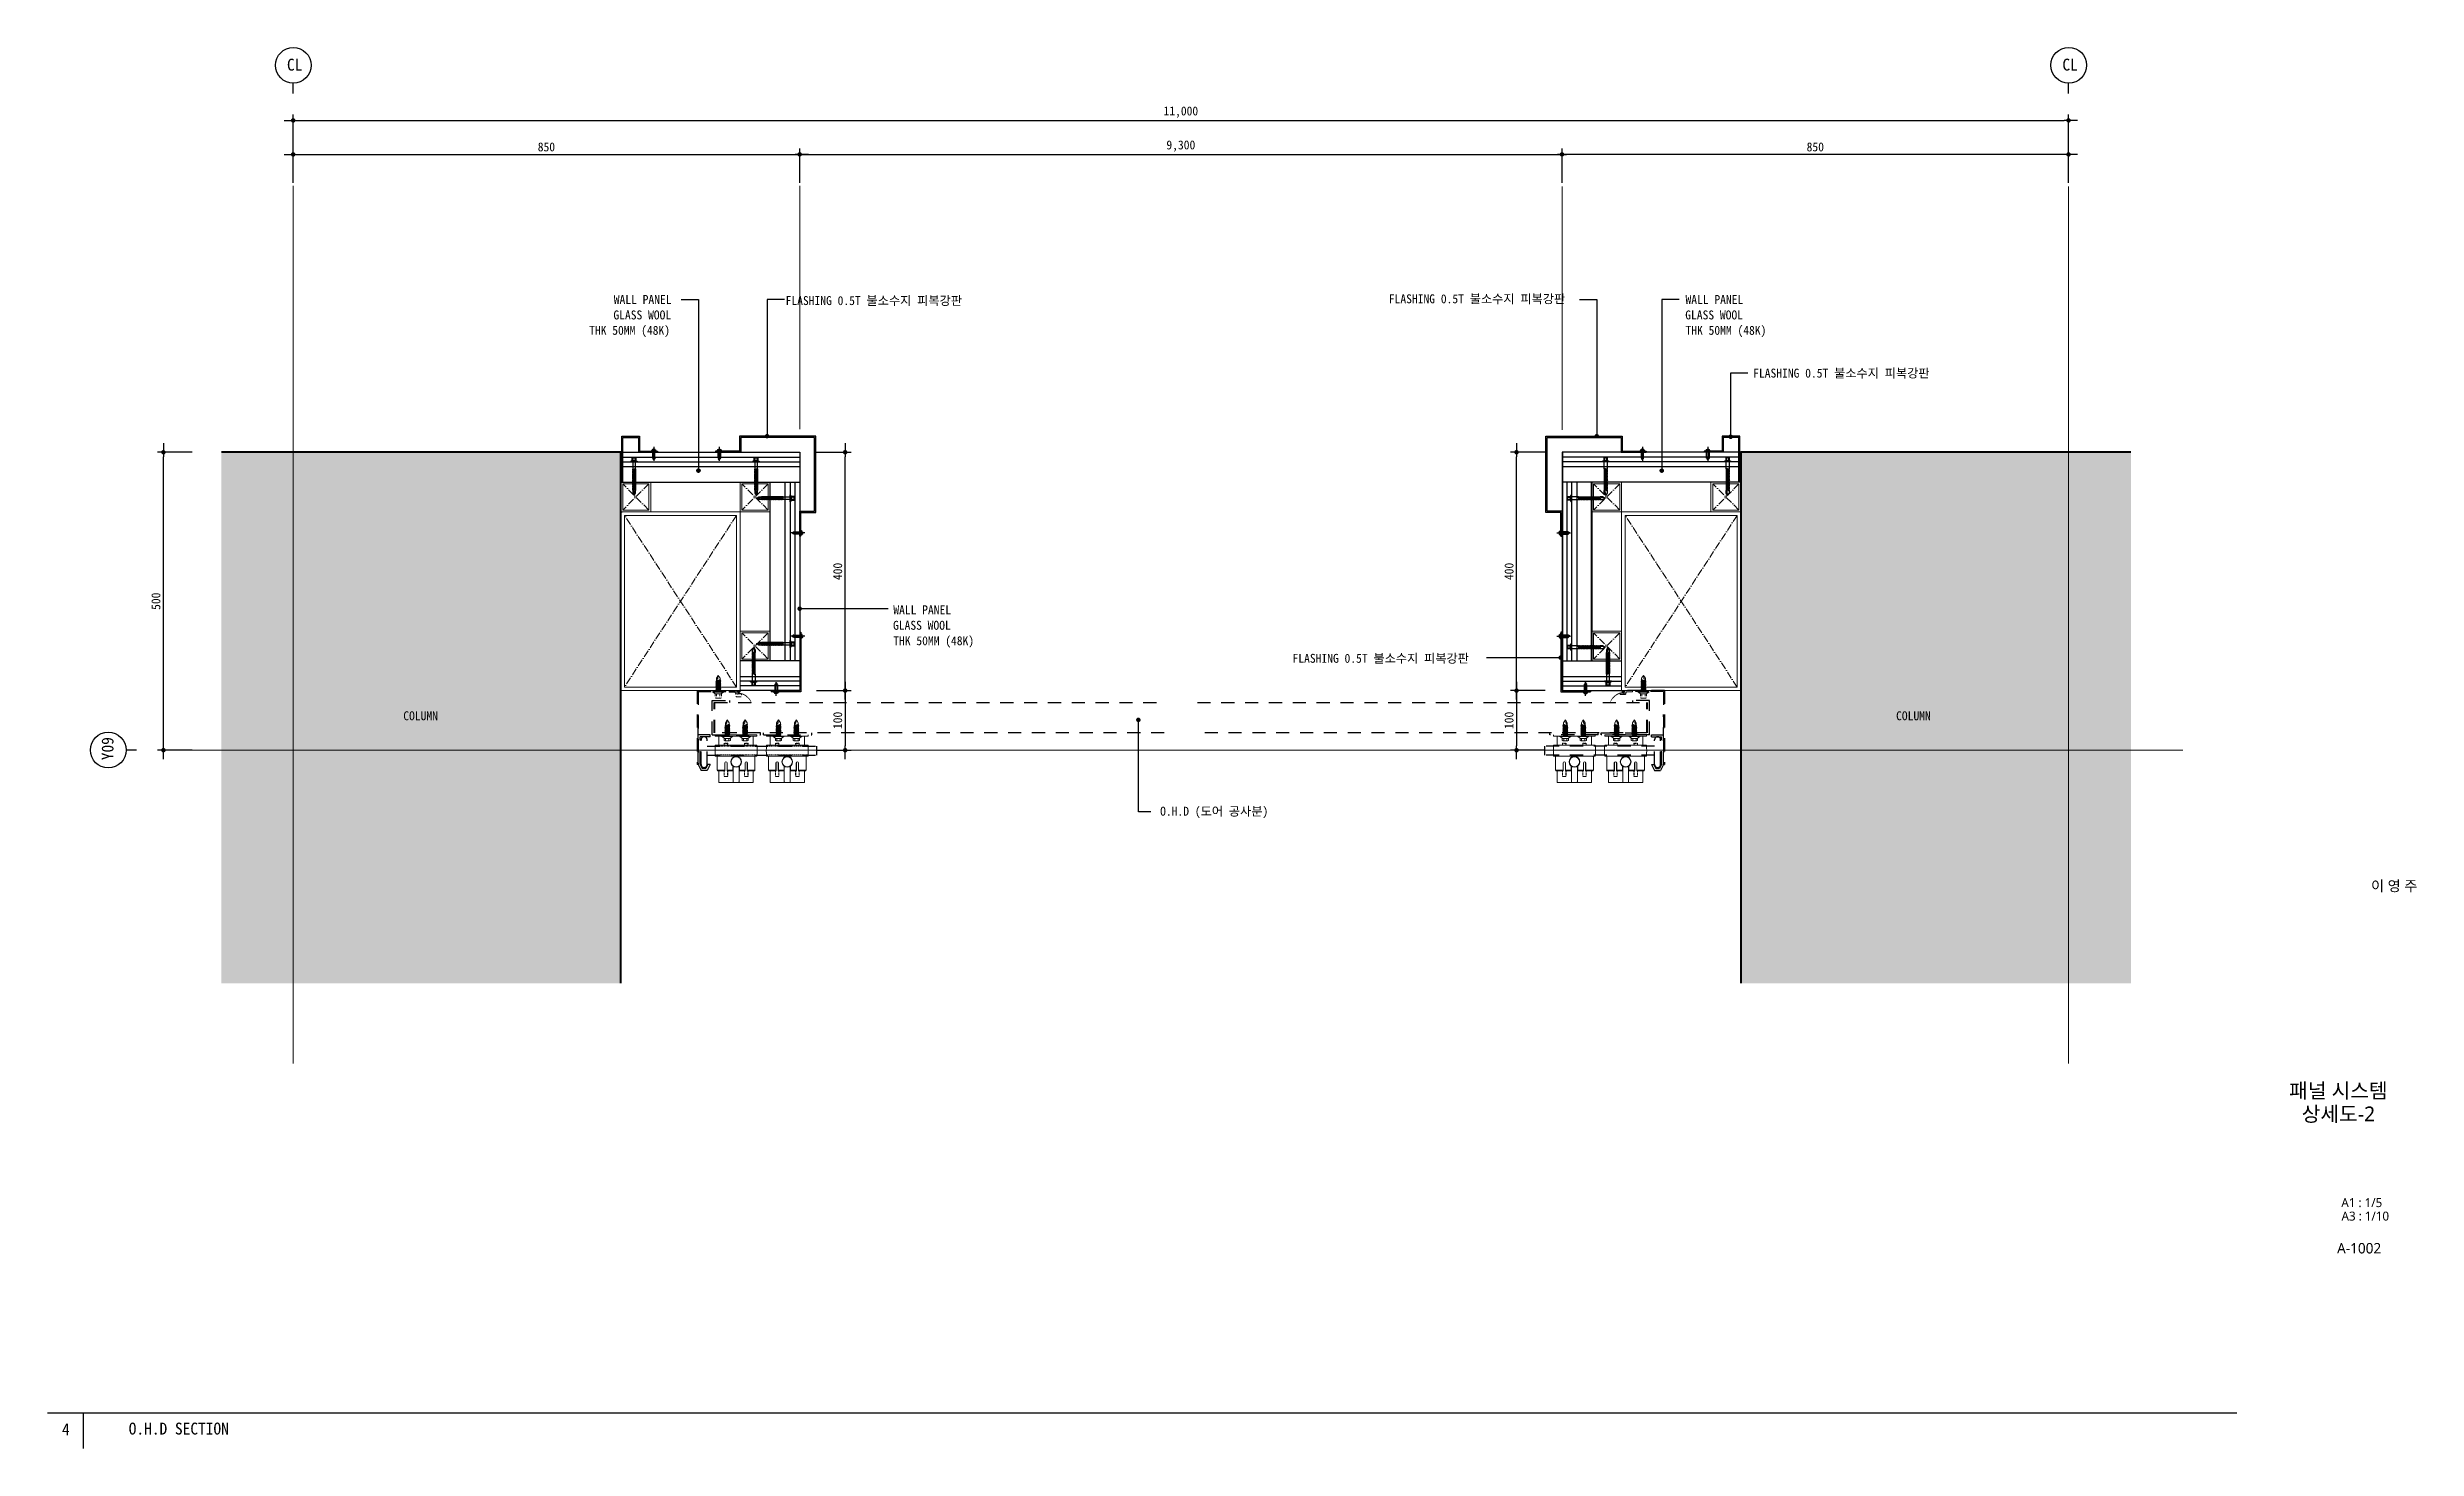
# Model space of a CAD drawing. Header units: millimetres. Extents: x 37538 to 66474, y -29175 to -20683.
# Drawn here: x 41738 to 45713, y -23444 to -21093 of the extents above; entities that cross this region are included whole.
import ezdxf
from ezdxf.enums import TextEntityAlignment as Align

# ---------------------------------------------------------------- set-up
doc = ezdxf.new("R2010")
doc.units = ezdxf.units.MM
doc.header["$MEASUREMENT"] = 0
for name, pattern in [('ACAD_ISO10W100', [18, 12, -3, 0, -3]), ('CEN', [62, 60, -1, 0, -1]), ('HID', [2, 1.1, -0.9])]:
    doc.linetypes.add(name, pattern=pattern)
doc.layers.get('0').update_dxf_attribs({"linetype": 'CONTINUOUS'})
for name, color, linetype, lineweight in [('A-AXIS-BUBL', 7, 'CONTINUOUS', 25), ('A-BORD-TEXT', 3, 'CONTINUOUS', 25), ('A-CLXM-CONC', 2, 'CONTINUOUS', 40), ('A-CNTL', 1, 'CEN', 15), ('A-DIMS', 7, 'CONTINUOUS', 25), ('A-DWXM-SHUT', 4, 'HID', 25), ('A-FFXM-EQP', 17, 'CONTINUOUS', 15), ('A-MKXS-LEAD', 7, 'CONTINUOUS', 25), ('A-MKXS-TEXT1', 3, 'CONTINUOUS', 25), ('A-SECT-LIN2', 6, 'CONTINUOUS', 20), ('A-SECT-LIN3', 255, 'CONTINUOUS', 18), ('A-WAXM-PANL', 6, 'CONTINUOUS', 20), ('A-XXXX-OPEN', 1, 'ACAD_ISO10W100', 15), ('A-XXXX-STL', 3, 'CONTINUOUS', 25), ('A-XXXX-TXT2', 3, 'CONTINUOUS', 25)]:
    doc.layers.add(name, color=color, linetype=linetype, lineweight=lineweight)
for name, color, linetype in [('A-DIM', 7, 'CONTINUOUS'), ('A-SYM1', 7, 'CONTINUOUS'), ('AA-부자재', 11, 'CONTINUOUS'), ('SCREW', 6, 'CONTINUOUS'), ('TEXT', 2, 'CONTINUOUS'), ('~부자재', 11, 'CONTINUOUS'), ('일람표BOX', 7, 'CONTINUOUS')]:
    doc.layers.add(name, color=color, linetype=linetype)
doc.styles.add('HY울릉도L', font='H2GTRE.TTF')
doc.styles.add('돋움', font='')
doc.styles.add('돋움체', font='')
doc.styles.add('맑은고딕', font='malgun.ttf')
doc.styles.get('돋움').set_extended_font_data('DotumChe')
doc.styles.get('돋움체').set_extended_font_data('DotumChe')
doc.linetypes.add('BATTING', pattern='A,0.00254,-2.54,[134,ltypeshp.shx,S=2.54,R=0,X=-2.54,Y=0],-5.08,[134,ltypeshp.shx,S=2.54,R=180,X=2.54,Y=0],-2.54', length=10.16254)
doc.dimstyles.new('CDIM', dxfattribs={"dimtxt": 3, "dimasz": 1.5, "dimexe": 2, "dimexo": 1, "dimgap": 1, "dimtad": 1, "dimdec": 0, "dimrnd": 0.5, "dimzin": 0, "dimdsep": 32, "dimlunit": 6, "dimtxsty": 'HY울릉도L', "dimblk1": '_CIDOT', "dimblk2": '_CIDOT', "dimsah": 1, "dimcen": 5.5, "dimclrd": 2, "dimclre": 2, "dimclrt": 7, "dimadec": 0, "dimazin": 0, "dimtfac": 1, "dimtdec": 0, "dimtix": 1, "dimtmove": 2, "dimatfit": 1, "dimldrblk": '_CIDOT', "dimfxl": 1, "dimtolj": 1, "dimtzin": 0, "dimlwd": -1, "dimarcsym": 0})

msp = doc.modelspace()

# ---------------------------------------------------------------- texts
at = {"layer": 'A-BORD-TEXT', "style": '맑은고딕'}
for s, height, p in [('이 영 주', 17.5, (45714.5, -22508.5)), ('A1 : 1/5', 15, (45655.6, -23038.7)), ('A3 : 1/10', 15, (45667.1, -23061.3))]:
    msp.add_text(s, height=height, dxfattribs=at).set_placement(p, align=Align.RIGHT)
for s, p in [('패널 시스템', (45582, -22843.4)), ('상세도-2', (45582, -22882.4))]:
    msp.add_text(s, height=25, dxfattribs=at).set_placement(p, align=Align.MIDDLE_CENTER)
msp.add_text('A-1002', height=17.5, dxfattribs=at).set_placement((45579.8, -23116.5))
at = {"layer": 'A-MKXS-TEXT1', "style": '돋움체'}
for s, p in [('WALL PANEL', (42688, -21523.1)), ('FLASHING 0.5T 불소수지 피복강판', (42976.4, -21525)), ('FLASHING 0.5T 불소수지 피복강판', (43988.6, -21522)), ('WALL PANEL', (44486.4, -21523.1)), ('GLASS WOOL ', (42687.4, -21549.1)), ('GLASS WOOL ', (44486, -21549.1)), ('THK 50MM (48K) ', (42646.7, -21574.9)), ('THK 50MM (48K) ', (44486.4, -21574.9)), ('FLASHING 0.5T 불소수지 피복강판', (44600, -21646.7)), ('WALL PANEL', (43157.1, -22043.9)), ('GLASS WOOL ', (43156.6, -22069.9)), ('THK 50MM (48K) ', (43157, -22095.8)), ('FLASHING 0.5T 불소수지 피복강판', (43827, -22125.3)), ('COLUMN', (42334.8, -22221.7)), ('COLUMN', (44839.8, -22221.7)), ('O.H.D (도어 공사분)', (43604.9, -22381.9))]:
    msp.add_text(s, height=15, dxfattribs=at).set_placement(p)
at = {"layer": 'A-XXXX-TXT2', "ltscale": 0.2, "style": '돋움체'}
for p in [(42152.6, -21121.6), (45131.8, -21121.5)]:
    msp.add_text('CL', height=20, dxfattribs=at).set_placement(p, align=Align.MIDDLE)
msp.add_text('Y09', height=20, rotation=90, dxfattribs=at).set_placement((41838.7, -22269.4), align=Align.MIDDLE)
at = {"layer": 'A-XXXX-TXT2', "style": '돋움'}
for s, p in [('4', (41762.1, -23411.7)), ('O.H.D SECTION', (41874.1, -23410.4))]:
    msp.add_text(s, height=20, dxfattribs=at).set_placement(p, align=Align.MIDDLE_LEFT)

# ---------------------------------------------------------------- blocks, each defined once
blk = doc.blocks.new('_CIDOT')
at = {"color": 0, "linetype": 'ByBlock'}
blk.add_line((2, 0), (-1, 0), dxfattribs=at)
at = {"color": 0, "linetype": 'ByBlock', "const_width": 0.5}
blk.add_lwpolyline([(-0.25, 0, 1), (0.25, 0, 1)], format="xyb", close=True, dxfattribs=at)
blk = doc.blocks.new('*D120')
at = {"layer": 'A-DIMS', "lineweight": -2, "transparency": 16777216}
for p, q in [((41980.3, -21772), (41922.3, -21772)), ((41980.3, -22272), (41922.3, -22272))]:
    blk.add_line(p, q, dxfattribs=at)
at = {"layer": 'A-DIMS', "transparency": 16777216}
blk.add_line((41932.3, -22264.5), (41932.3, -21779.5), dxfattribs=at)
at = {"layer": 'A-DIMS', "transparency": 16777216, "xscale": 7.5, "yscale": 7.5, "zscale": 7.5}
for p, rotation in [((41932.3, -21772), 90), ((41932.3, -22272), 270)]:
    blk.add_blockref('_CIDOT', p, dxfattribs=dict(at, rotation=rotation))
at = {"layer": 'A-DIMS', "color": 3, "transparency": 16777216, "insert": (41919.8, -22022), "char_height": 15, "attachment_point": 5, "rotation": 90, "style": '돋움체'}
blk.add_mtext('\\A1;500', dxfattribs=at)
blk = doc.blocks.new('*D121')
at = {"layer": 'A-DIMS', "lineweight": -2, "transparency": 16777216}
for p, q in [((42150, -21320.1), (42150, -21262.2)), ((43000, -21320.1), (43000, -21262.2))]:
    blk.add_line(p, q, dxfattribs=at)
at = {"layer": 'A-DIMS', "transparency": 16777216}
blk.add_line((42157.5, -21272.2), (42992.5, -21272.2), dxfattribs=at)
at = {"layer": 'A-DIMS', "transparency": 16777216, "xscale": 7.5, "yscale": 7.5, "zscale": 7.5, "rotation": 180}
blk.add_blockref('_CIDOT', (42150, -21272.2), dxfattribs=at)
at = {"layer": 'A-DIMS', "transparency": 16777216, "xscale": 7.5, "yscale": 7.5, "zscale": 7.5}
blk.add_blockref('_CIDOT', (43000, -21272.2), dxfattribs=at)
at = {"layer": 'A-DIMS', "color": 3, "transparency": 16777216, "insert": (42575, -21259.7), "char_height": 15, "attachment_point": 5, "style": '돋움체'}
blk.add_mtext('\\A1;850', dxfattribs=at)
blk = doc.blocks.new('*D122')
at = {"layer": 'A-DIMS', "lineweight": -2, "transparency": 16777216}
for p, q in [((44279.2, -21320.1), (44279.2, -21262.2)), ((45129.2, -21320.1), (45129.2, -21262.2))]:
    blk.add_line(p, q, dxfattribs=at)
at = {"layer": 'A-DIMS', "transparency": 16777216}
blk.add_line((45121.7, -21272.2), (44286.7, -21272.2), dxfattribs=at)
at = {"layer": 'A-DIMS', "transparency": 16777216, "xscale": 7.5, "yscale": 7.5, "zscale": 7.5, "rotation": 180}
blk.add_blockref('_CIDOT', (44279.2, -21272.2), dxfattribs=at)
at = {"layer": 'A-DIMS', "transparency": 16777216, "xscale": 7.5, "yscale": 7.5, "zscale": 7.5}
blk.add_blockref('_CIDOT', (45129.2, -21272.2), dxfattribs=at)
at = {"layer": 'A-DIMS', "color": 3, "transparency": 16777216, "insert": (44704.2, -21259.7), "char_height": 15, "attachment_point": 5, "style": '돋움체'}
blk.add_mtext('\\A1;850', dxfattribs=at)
blk = doc.blocks.new('*D123')
at = {"layer": 'A-DIMS', "lineweight": -2, "transparency": 16777216}
for p, q in [((43000, -21320.1), (43000, -21262.2)), ((44279.2, -21320.1), (44279.2, -21262.2))]:
    blk.add_line(p, q, dxfattribs=at)
at = {"layer": 'A-DIMS', "transparency": 16777216}
blk.add_line((43007.5, -21272.2), (44271.7, -21272.2), dxfattribs=at)
at = {"layer": 'A-DIMS', "transparency": 16777216, "xscale": 7.5, "yscale": 7.5, "zscale": 7.5, "rotation": 180}
blk.add_blockref('_CIDOT', (43000, -21272.2), dxfattribs=at)
at = {"layer": 'A-DIMS', "transparency": 16777216, "xscale": 7.5, "yscale": 7.5, "zscale": 7.5}
blk.add_blockref('_CIDOT', (44279.2, -21272.2), dxfattribs=at)
at = {"layer": 'A-DIMS', "color": 3, "transparency": 16777216, "insert": (43639.6, -21258.2), "char_height": 15, "attachment_point": 5, "style": '돋움체'}
blk.add_mtext('\\A1;9,300', dxfattribs=at)
blk = doc.blocks.new('*D124')
at = {"layer": 'A-DIMS', "lineweight": -2, "transparency": 16777216}
for p, q in [((42150, -21281.2), (42150, -21205.2)), ((45129.2, -21281.1), (45129.2, -21205.1))]:
    blk.add_line(p, q, dxfattribs=at)
at = {"layer": 'A-DIMS', "transparency": 16777216}
blk.add_line((42157.5, -21215.2), (45121.7, -21215.1), dxfattribs=at)
at = {"layer": 'A-DIMS', "transparency": 16777216, "xscale": 7.5, "yscale": 7.5, "zscale": 7.5}
for p, rotation in [((42150, -21215.2), 180.0011550791043), ((45129.2, -21215.1), 0.001155079104338413)]:
    blk.add_blockref('_CIDOT', p, dxfattribs=dict(at, rotation=rotation))
at = {"layer": 'A-DIMS', "color": 3, "transparency": 16777216, "insert": (43639.6, -21201.2), "char_height": 15, "attachment_point": 5, "rotation": 0.0012, "style": '돋움체'}
blk.add_mtext('\\A1;11,000', dxfattribs=at)
blk = doc.blocks.new('*D125')
at = {"layer": 'A-DIMS', "lineweight": -2, "transparency": 16777216}
for p, q in [((43028.4, -21772), (43086.3, -21772)), ((43028.4, -22172), (43086.3, -22172))]:
    blk.add_line(p, q, dxfattribs=at)
at = {"layer": 'A-DIMS', "transparency": 16777216}
blk.add_line((43076.3, -22164.5), (43076.3, -21779.5), dxfattribs=at)
at = {"layer": 'A-DIMS', "transparency": 16777216, "xscale": 7.5, "yscale": 7.5, "zscale": 7.5}
for p, rotation in [((43076.3, -21772), 90), ((43076.3, -22172), 270)]:
    blk.add_blockref('_CIDOT', p, dxfattribs=dict(at, rotation=rotation))
at = {"layer": 'A-DIMS', "color": 3, "transparency": 16777216, "insert": (43063.8, -21972), "char_height": 15, "attachment_point": 5, "rotation": 90, "style": '돋움체'}
blk.add_mtext('\\A1;400', dxfattribs=at)
blk = doc.blocks.new('*D126')
at = {"layer": 'A-DIMS', "lineweight": -2, "transparency": 16777216}
for p, q in [((43028.4, -22172), (43086.3, -22172)), ((43028.4, -22272), (43086.3, -22272))]:
    blk.add_line(p, q, dxfattribs=at)
at = {"layer": 'A-DIMS', "transparency": 16777216}
blk.add_line((43076.3, -22179.5), (43076.3, -22264.5), dxfattribs=at)
at = {"layer": 'A-DIMS', "transparency": 16777216, "xscale": 7.5, "yscale": 7.5, "zscale": 7.5}
for p, rotation in [((43076.3, -22172), 90), ((43076.3, -22272), 270)]:
    blk.add_blockref('_CIDOT', p, dxfattribs=dict(at, rotation=rotation))
at = {"layer": 'A-DIMS', "color": 3, "transparency": 16777216, "insert": (43063.8, -22222), "char_height": 15, "attachment_point": 5, "rotation": 90, "style": '돋움체'}
blk.add_mtext('\\A1;100', dxfattribs=at)
blk = doc.blocks.new('*D127')
at = {"layer": 'A-DIMS', "lineweight": -2, "transparency": 16777216}
for p, q in [((44250.8, -21772), (44192.9, -21772)), ((44250.8, -22172), (44192.9, -22172))]:
    blk.add_line(p, q, dxfattribs=at)
at = {"layer": 'A-DIMS', "transparency": 16777216}
blk.add_line((44202.9, -22164.5), (44202.9, -21779.5), dxfattribs=at)
at = {"layer": 'A-DIMS', "transparency": 16777216, "xscale": 7.5, "yscale": 7.5, "zscale": 7.5}
for p, rotation in [((44202.9, -21772), 90), ((44202.9, -22172), 270)]:
    blk.add_blockref('_CIDOT', p, dxfattribs=dict(at, rotation=rotation))
at = {"layer": 'A-DIMS', "color": 3, "transparency": 16777216, "insert": (44190.4, -21972), "char_height": 15, "attachment_point": 5, "rotation": 90, "style": '돋움체'}
blk.add_mtext('\\A1;400', dxfattribs=at)
blk = doc.blocks.new('*D128')
at = {"layer": 'A-DIMS', "lineweight": -2, "transparency": 16777216}
for p, q in [((44250.8, -22172), (44192.9, -22172)), ((44250.8, -22272), (44192.9, -22272))]:
    blk.add_line(p, q, dxfattribs=at)
at = {"layer": 'A-DIMS', "transparency": 16777216}
blk.add_line((44202.9, -22179.5), (44202.9, -22264.5), dxfattribs=at)
at = {"layer": 'A-DIMS', "transparency": 16777216, "xscale": 7.5, "yscale": 7.5, "zscale": 7.5}
for p, rotation in [((44202.9, -22172), 90), ((44202.9, -22272), 270)]:
    blk.add_blockref('_CIDOT', p, dxfattribs=dict(at, rotation=rotation))
at = {"layer": 'A-DIMS', "color": 3, "transparency": 16777216, "insert": (44190.4, -22222), "char_height": 15, "attachment_point": 5, "rotation": 90, "style": '돋움체'}
blk.add_mtext('\\A1;100', dxfattribs=at)
blk = doc.blocks.new('DFDFADF')
at = {"layer": 'A-DIM', "color": 2}
for p, q in [((170413, -7656), (170413, -7614)), ((170415, -7614), (170413, -7614)), ((170415, -7654), (170415, -7614)), ((170438, -7656), (170413, -7656)), ((170440, -7654), (170415, -7654)), ((170438, -7780), (170438, -7656)), ((170440, -7782), (170440, -7654)), ((170272, -7755), (170314, -7755)), ((170272, -7757), (170272, -7755)), ((170272, -7757), (170312, -7757)), ((170312, -7757), (170312, -7782)), ((170312, -7782), (170440, -7782)), ((170314, -7755), (170314, -7780)), ((170314, -7780), (170438, -7780))]:
    blk.add_line(p, q, dxfattribs=at)
blk = doc.blocks.new('ASDFADADS')
at = {"layer": 'A-SYM1', "color": 4}
for p, q in [((1706808.5, 469256.8), (1706800.5, 469256.8)), ((1706800.5, 469256.8), (1706800.5, 469255.8)), ((1706800.5, 469255.8), (1706808.5, 469255.8)), ((1706806.5, 469268.8), (1706802.5, 469268.8)), ((1706802.5, 469268.8), (1706802.5, 469256.8)), ((1706802.5, 469256.8), (1706806.5, 469256.8)), ((1706804.5, 469271.6), (1706803, 469269.8)), ((1706803, 469268.8), (1706803, 469269.8)), ((1706804.5, 469249.9), (1706804.5, 469273)), ((1706804.5, 469271.6), (1706806, 469269.8)), ((1706806, 469268.8), (1706806, 469269.8)), ((1706806.5, 469256.8), (1706806.5, 469268.8)), ((1706808.5, 469255.8), (1706808.5, 469256.8))]:
    blk.add_line(p, q, dxfattribs=at)
for centre, start, end in [((1706804.4, 469256), 184.1728, 273.6201), ((1706804.7, 469256), 266.3799, 355.8272)]:
    blk.add_arc(centre, 2.75, start, end, dxfattribs=at)
blk = doc.blocks.new('볼트75-1')
at = {"layer": 'AA-부자재'}
for p, q in [((186.7, 1544.6), (183.7, 1543.5)), ((183.7, 1543.5), (183.7, 1542.5)), ((199.7, 1543.5), (183.7, 1543.5)), ((199.7, 1542.5), (183.7, 1542.5)), ((189.2, 1551.6), (189.2, 1545.6)), ((194.2, 1545.6), (194.2, 1551.6)), ((196.7, 1544.6), (199.7, 1543.5)), ((199.7, 1543.5), (199.7, 1542.5)), ((195.5, 1525), (188.2, 1527.5)), ((188.7, 1525.8), (188.2, 1525.5)), ((188.2, 1525.5), (188.7, 1524.8)), ((195.5, 1523), (188.2, 1525.5)), ((188.7, 1523.8), (188.2, 1523.5)), ((188.2, 1523.5), (188.7, 1522.8)), ((195.5, 1521), (188.2, 1523.5)), ((188.7, 1521.8), (188.2, 1521.5)), ((188.2, 1521.5), (188.7, 1520.8)), ((195.5, 1519), (188.2, 1521.5)), ((188.7, 1519.8), (188.2, 1519.5)), ((188.2, 1519.5), (188.7, 1518.8)), ((195.5, 1517), (188.2, 1519.5)), ((188.7, 1517.8), (188.2, 1517.5)), ((188.2, 1517.5), (188.7, 1516.8)), ((195.5, 1515), (188.2, 1517.5)), ((188.7, 1515.8), (188.2, 1515.5)), ((188.2, 1515.5), (188.7, 1514.8)), ((195.5, 1513), (188.2, 1515.5)), ((188.7, 1513.8), (188.2, 1513.5)), ((188.2, 1513.5), (188.7, 1512.8)), ((195.5, 1511), (188.2, 1513.5)), ((188.7, 1511.8), (188.2, 1511.5)), ((188.2, 1511.5), (188.7, 1510.8)), ((195.5, 1509), (188.2, 1511.5)), ((188.7, 1509.8), (188.2, 1509.5)), ((188.2, 1509.5), (188.7, 1508.8)), ((195.5, 1507), (188.2, 1509.5)), ((188.7, 1507.8), (188.2, 1507.5)), ((188.2, 1507.5), (188.7, 1506.8)), ((195.5, 1505), (188.2, 1507.5)), ((188.7, 1505.8), (188.2, 1505.5)), ((188.2, 1505.5), (188.7, 1504.8)), ((195.5, 1503), (188.2, 1505.5)), ((188.7, 1503.8), (188.2, 1503.5)), ((195.5, 1501), (188.2, 1503.5)), ((188.2, 1503.5), (188.7, 1502.8)), ((188.7, 1501.8), (188.2, 1501.5)), ((195.5, 1499), (188.2, 1501.5)), ((188.2, 1501.5), (188.7, 1500.8)), ((188.7, 1499.8), (188.2, 1499.5)), ((195.5, 1497), (188.2, 1499.5)), ((188.2, 1499.5), (188.7, 1498.8)), ((188.7, 1497.8), (188.2, 1497.5)), ((188.2, 1497.5), (188.7, 1496.8)), ((195.5, 1495), (188.2, 1497.5)), ((188.7, 1495.8), (188.2, 1495.5)), ((188.2, 1495.5), (188.7, 1494.8)), ((195.5, 1493), (188.2, 1495.5)), ((188.7, 1493.8), (188.2, 1493.5)), ((188.2, 1493.5), (188.7, 1492.8)), ((195.5, 1491), (188.2, 1493.5)), ((188.7, 1491.8), (188.2, 1491.5)), ((188.2, 1491.5), (188.7, 1490.8)), ((195.5, 1489), (188.2, 1491.5)), ((188.7, 1489.8), (188.2, 1489.5)), ((195.5, 1487), (188.2, 1489.5)), ((188.2, 1489.5), (188.7, 1488.8)), ((188.7, 1487.8), (188.2, 1487.5)), ((188.2, 1487.5), (188.7, 1486.8)), ((195.5, 1485), (188.2, 1487.5)), ((188.7, 1485.8), (188.2, 1485.5)), ((188.2, 1485.5), (188.7, 1484.8)), ((195.5, 1483), (188.2, 1485.5)), ((194.7, 1525.8), (188.7, 1527.8)), ((188.7, 1526.8), (188.7, 1525.8)), ((194.7, 1523.8), (188.7, 1525.8)), ((188.7, 1524.8), (188.7, 1523.8)), ((194.7, 1522.7), (188.7, 1524.8)), ((194.7, 1521.8), (188.7, 1523.8)), ((188.7, 1522.8), (188.7, 1521.8)), ((194.7, 1520.7), (188.7, 1522.8)), ((194.7, 1519.8), (188.7, 1521.8)), ((188.7, 1520.8), (188.7, 1519.8)), ((194.7, 1518.7), (188.7, 1520.8)), ((194.7, 1517.8), (188.7, 1519.8)), ((188.7, 1518.8), (188.7, 1517.8)), ((194.7, 1516.7), (188.7, 1518.8)), ((194.7, 1515.8), (188.7, 1517.8)), ((188.7, 1516.8), (188.7, 1515.8)), ((194.7, 1514.7), (188.7, 1516.8)), ((194.7, 1513.8), (188.7, 1515.8)), ((194.7, 1512.7), (188.7, 1514.8)), ((188.7, 1514.8), (188.7, 1513.8)), ((194.7, 1511.8), (188.7, 1513.8)), ((188.7, 1512.8), (188.7, 1511.8)), ((194.7, 1510.7), (188.7, 1512.8)), ((194.7, 1509.8), (188.7, 1511.8)), ((188.7, 1510.8), (188.7, 1509.8)), ((194.7, 1508.7), (188.7, 1510.8)), ((194.7, 1507.8), (188.7, 1509.8)), ((188.7, 1508.8), (188.7, 1507.8)), ((194.7, 1506.7), (188.7, 1508.8)), ((194.7, 1505.8), (188.7, 1507.8)), ((188.7, 1506.8), (188.7, 1505.8)), ((194.7, 1504.7), (188.7, 1506.8)), ((194.7, 1503.8), (188.7, 1505.8)), ((194.7, 1502.7), (188.7, 1504.8)), ((188.7, 1504.8), (188.7, 1503.8)), ((194.7, 1501.8), (188.7, 1503.8)), ((194.7, 1500.7), (188.7, 1502.8)), ((188.7, 1502.8), (188.7, 1501.8)), ((194.7, 1499.8), (188.7, 1501.8)), ((194.7, 1498.7), (188.7, 1500.8)), ((188.7, 1500.8), (188.7, 1499.8)), ((194.7, 1497.8), (188.7, 1499.8)), ((194.7, 1496.7), (188.7, 1498.8)), ((188.7, 1498.8), (188.7, 1497.8)), ((194.7, 1495.8), (188.7, 1497.8)), ((188.7, 1496.8), (188.7, 1495.8)), ((194.7, 1494.7), (188.7, 1496.8)), ((194.7, 1493.8), (188.7, 1495.8)), ((188.7, 1494.8), (188.7, 1493.8)), ((194.7, 1492.7), (188.7, 1494.8)), ((194.7, 1491.8), (188.7, 1493.8)), ((188.7, 1492.8), (188.7, 1491.8)), ((194.7, 1490.7), (188.7, 1492.8)), ((194.7, 1489.8), (188.7, 1491.8)), ((194.7, 1488.7), (188.7, 1490.8)), ((188.7, 1490.8), (188.7, 1489.8)), ((194.7, 1487.8), (188.7, 1489.8)), ((188.7, 1488.8), (188.7, 1487.8)), ((194.7, 1486.7), (188.7, 1488.8)), ((194.7, 1485.8), (188.7, 1487.8)), ((188.7, 1486.8), (188.7, 1485.8)), ((194.7, 1484.7), (188.7, 1486.8)), ((194.7, 1483.8), (188.7, 1485.8)), ((188.7, 1484.8), (188.7, 1483.8)), ((194.7, 1482.7), (188.7, 1484.8)), ((194.7, 1524.7), (194.7, 1523.8)), ((194.7, 1523.8), (195.5, 1523)), ((195.5, 1523), (194.7, 1522.7)), ((194.7, 1522.7), (194.7, 1521.8)), ((194.7, 1521.8), (195.5, 1521)), ((195.5, 1521), (194.7, 1520.7)), ((194.7, 1520.7), (194.7, 1519.8)), ((194.7, 1519.8), (195.5, 1519)), ((195.5, 1519), (194.7, 1518.7)), ((194.7, 1518.7), (194.7, 1517.8)), ((194.7, 1517.8), (195.5, 1517)), ((195.5, 1517), (194.7, 1516.7)), ((194.7, 1516.7), (194.7, 1515.8)), ((194.7, 1515.8), (195.5, 1515)), ((195.5, 1515), (194.7, 1514.7)), ((194.7, 1514.7), (194.7, 1513.8)), ((194.7, 1513.8), (195.5, 1513)), ((195.5, 1513), (194.7, 1512.7)), ((194.7, 1512.7), (194.7, 1511.8)), ((194.7, 1511.8), (195.5, 1511)), ((195.5, 1511), (194.7, 1510.7)), ((194.7, 1510.7), (194.7, 1509.8)), ((194.7, 1509.8), (195.5, 1509)), ((195.5, 1509), (194.7, 1508.7)), ((194.7, 1508.7), (194.7, 1507.8)), ((194.7, 1507.8), (195.5, 1507)), ((195.5, 1507), (194.7, 1506.7)), ((194.7, 1506.7), (194.7, 1505.8)), ((194.7, 1505.8), (195.5, 1505)), ((195.5, 1505), (194.7, 1504.7)), ((194.7, 1504.7), (194.7, 1503.8)), ((194.7, 1503.8), (195.5, 1503)), ((195.5, 1503), (194.7, 1502.7)), ((194.7, 1502.7), (194.7, 1501.8)), ((194.7, 1501.8), (195.5, 1501)), ((195.5, 1501), (194.7, 1500.7)), ((194.7, 1500.7), (194.7, 1499.8)), ((194.7, 1499.8), (195.5, 1499)), ((195.5, 1499), (194.7, 1498.7)), ((194.7, 1498.7), (194.7, 1497.8)), ((194.7, 1497.8), (195.5, 1497)), ((195.5, 1497), (194.7, 1496.7)), ((194.7, 1496.7), (194.7, 1495.8)), ((194.7, 1495.8), (195.5, 1495)), ((195.5, 1495), (194.7, 1494.7)), ((194.7, 1494.7), (194.7, 1493.8)), ((194.7, 1493.8), (195.5, 1493)), ((195.5, 1493), (194.7, 1492.7)), ((194.7, 1492.7), (194.7, 1491.8)), ((194.7, 1491.8), (195.5, 1491)), ((195.5, 1491), (194.7, 1490.7)), ((194.7, 1490.7), (194.7, 1489.8)), ((194.7, 1489.8), (195.5, 1489)), ((195.5, 1489), (194.7, 1488.7)), ((194.7, 1488.7), (194.7, 1487.8)), ((194.7, 1487.8), (195.5, 1487)), ((195.5, 1487), (194.7, 1486.7)), ((194.7, 1486.7), (194.7, 1485.8)), ((194.7, 1485.8), (195.5, 1485)), ((195.5, 1485), (194.7, 1484.7)), ((194.7, 1484.7), (194.7, 1483.8)), ((188.7, 1483.8), (188.2, 1483.5)), ((188.2, 1483.5), (188.7, 1482.8)), ((195.5, 1481), (188.2, 1483.5)), ((188.7, 1481.8), (188.2, 1481.5)), ((188.2, 1481.5), (188.7, 1480.8)), ((195.5, 1479), (188.2, 1481.5)), ((194.7, 1481.8), (188.7, 1483.8)), ((188.7, 1482.8), (188.7, 1481.8)), ((194.7, 1480.7), (188.7, 1482.8)), ((194.7, 1479.8), (188.7, 1481.8)), ((194.7, 1478.7), (188.7, 1480.8)), ((188.7, 1480.8), (188.7, 1478.5)), ((194.7, 1483.8), (195.5, 1483)), ((195.5, 1483), (194.7, 1482.7)), ((194.7, 1482.7), (194.7, 1481.8)), ((194.7, 1481.8), (195.5, 1481)), ((195.5, 1481), (194.7, 1480.7)), ((194.7, 1480.7), (194.7, 1479.8)), ((194.7, 1479.8), (195.5, 1479)), ((195.5, 1479), (194.7, 1478.7)), ((194.7, 1478.7), (194.7, 1477.5))]:
    blk.add_line(p, q, dxfattribs=at)
blk.add_lwpolyline([(196.7, 1545.6), (196.7, 1544.6), (186.7, 1544.6), (186.7, 1545.6)], close=True, dxfattribs=at)
for points in [[(195.7, 1545.6), (195.7, 1551.6), (187.7, 1551.6), (187.7, 1545.6)], [(194.7, 1542.5), (194.7, 1525.8), (195.5, 1525), (194.7, 1524.7), (188.7, 1526.8), (188.2, 1527.5), (188.7, 1527.8), (188.7, 1542.5)], [(191.7, 1467.5), (190.7, 1476.5), (188.7, 1478.5), (190.7, 1479.5), (194.7, 1477.5)], [(194.7, 1477.5), (194.7, 1472.5), (191.7, 1467.5), (188.7, 1472.5), (188.7, 1478.5)]]:
    blk.add_lwpolyline(points, dxfattribs=at)
at = {"layer": 'SCREW', "color": 7}
blk.add_solid([(199.7, 1543.5), (183.7, 1543.5), (199.7, 1542.5), (183.7, 1542.5)], dxfattribs=at)

# ---------------------------------------------------------------- dimensions: what is measured, and where the dimension line sits
at = {"layer": 'A-DIMS'}
for p1, p2, distance, text, picture, middle in [((42150, -21286.2), (45129.2, -21286.1), 71, '11,000', '*D124', (43639.6, -21201.2)), ((43000, -21325.1), (44279.2, -21325.1), 52.9, '9,300', '*D123', (43639.6, -21258.2))]:
    dim = msp.add_aligned_dim(p1=p1, p2=p2, distance=distance, text=text, dimstyle='CDIM', override={"dimscale": 5, "dimtxsty": '돋움체', "dimclrd": 256, "dimclre": 256, "dimclrt": 3}, dxfattribs=at)
    dim.commit()
    dim.dimension.update_dxf_attribs({"geometry": picture, "text_midpoint": middle})
for p1, p2, distance, picture, middle in [((42150, -21325.1), (43000, -21325.1), 52.9, '*D121', (42575, -21259.7)), ((45129.2, -21325.1), (44279.2, -21325.1), -52.9, '*D122', (44704.2, -21259.7)), ((41985.3, -22272), (41985.3, -21772), 52.9, '*D120', (41919.8, -22022)), ((43023.4, -22172), (43023.4, -21772), -52.9, '*D125', (43063.8, -21972)), ((44255.8, -22172), (44255.8, -21772), 52.9, '*D127', (44190.4, -21972)), ((43023.4, -22172), (43023.4, -22272), 52.9, '*D126', (43063.8, -22222)), ((44255.8, -22172), (44255.8, -22272), -52.9, '*D128', (44190.4, -22222))]:
    dim = msp.add_aligned_dim(p1=p1, p2=p2, distance=distance, dimstyle='CDIM', override={"dimscale": 5, "dimtxsty": '돋움체', "dimclrd": 256, "dimclre": 256, "dimclrt": 3}, dxfattribs=at)
    dim.commit()
    dim.dimension.update_dxf_attribs({"geometry": picture, "text_midpoint": middle})

# ---------------------------------------------------------------- hatches: boundary and pattern name
at = {"layer": 'A-DIM'}
h = msp.add_hatch(color=253, dxfattribs=at)
h.dxf.hatch_style = 1
h.paths.add_polyline_path([(42700, -21772), (42150, -21772), (42150, -22272), (42700, -22272)])
h.paths.add_polyline_path([(42150, -21772), (42029.5, -21772), (42029.5, -22272), (42150, -22272)])
h.paths.add_polyline_path([(42150, -22272), (42029.5, -22272), (42029.5, -22663.2), (42150, -22663.2)])
h.paths.add_polyline_path([(42700, -22272), (42150, -22272), (42150, -22663.2), (42700, -22663.2)])
h = msp.add_hatch(color=253, dxfattribs=at)
h.dxf.hatch_style = 1
h.paths.add_polyline_path([(45233.9, -21772), (45129.2, -21772), (45129.2, -22272), (45233.9, -22272)])
h.paths.add_polyline_path([(45129.2, -21772), (44579.2, -21772), (44579.2, -22272), (45129.2, -22272)])
h.paths.add_polyline_path([(45233.9, -22272), (45129.2, -22272), (45129.2, -22663.2), (45233.9, -22663.2)])
h.paths.add_polyline_path([(45129.2, -22272), (44579.2, -22272), (44579.2, -22663.2), (45129.2, -22663.2)])
at = {"layer": 'A-FFXM-EQP'}
h = msp.add_hatch(color=256, dxfattribs=at)
h.paths.add_polyline_path([(42900, -22175.7, 0.016306), (42898.3, -22175.5, 1.195216), (42896.1, -22177, 0.543341), (42898.4, -22176.5, -0.013697), (42900, -22177)])
h.paths.add_polyline_path([(42900, -22175.7), (42900, -22177, -0.012355), (42901.5, -22177.4), (42901.6, -22177.4, -0.213645), (42902.3, -22177.7, -0.195215), (42919.4, -22193.5), (42919.4, -22192.2, 0.261268)])
h = msp.add_hatch(color=256, dxfattribs=at)
h.paths.add_polyline_path([(44379.2, -22174.7, -0.016306), (44380.9, -22174.5, -1.195216), (44383.2, -22176, -0.543341), (44380.9, -22175.5, 0.013697), (44379.2, -22176)])
h.paths.add_polyline_path([(44379.2, -22174.7), (44379.2, -22176, 0.012355), (44377.8, -22176.4), (44377.6, -22176.4, 0.213645), (44376.9, -22176.7, 0.195215), (44359.9, -22192.5), (44359.9, -22191.2, -0.261268)])
at = {"layer": 'A-MKXS-LEAD'}
h = msp.add_hatch(color=256, dxfattribs=at)
h.dxf.hatch_style = 1
h.paths.add_polyline_path([(42942.6, -21745, -1), (42947.9, -21745, -1)])
h = msp.add_hatch(color=256, dxfattribs=at)
h.dxf.hatch_style = 1
h.paths.add_polyline_path([(44340, -21745, 1), (44334.8, -21745, 1)])
h = msp.add_hatch(color=256, dxfattribs=at)
h.dxf.hatch_style = 1
h.paths.add_polyline_path([(44564.7, -21746, 1), (44559.4, -21746, 1)])
h = msp.add_hatch(color=256, dxfattribs=at)
h.dxf.hatch_style = 1
h.paths.add_polyline_path([(42832.7, -21802.9, 1), (42827.5, -21802.9, 1)])
h = msp.add_hatch(color=256, dxfattribs=at)
h.dxf.hatch_style = 1
h.paths.add_polyline_path([(44449.1, -21802.9, 1), (44443.9, -21802.9, 1)])
h = msp.add_hatch(color=256, dxfattribs=at)
h.dxf.hatch_style = 1
h.paths.add_polyline_path([(42997.4, -22034.6, -1), (43002.6, -22034.6, -1)])
h = msp.add_hatch(color=256, dxfattribs=at)
h.dxf.hatch_style = 1
h.paths.add_polyline_path([(44279.7, -22116.7, 1), (44274.5, -22116.7, 1)])
h = msp.add_hatch(color=256, dxfattribs=at)
h.dxf.hatch_style = 1
h.paths.add_polyline_path([(43570.9, -22221.1, 1), (43565.7, -22221.1, 1)])

# ---------------------------------------------------------------- linework, layer by layer
at = {"color": 4}
for p, q in [((42703.3, -21772), (43000, -21772)), ((42703.3, -21780), (43000, -21780)), ((43000, -21772), (43000, -22172)), ((44575.8, -21772), (44279.2, -21772)), ((44279.2, -21772), (44279.2, -22172)), ((44575.8, -21780), (44279.2, -21780)), ((44280.2, -21772), (44280.2, -22172)), ((42700, -21822), (43000, -21822)), ((42703.3, -21788), (43000, -21788)), ((42950, -21822), (42950, -22122)), ((42984, -21822), (42984, -22122)), ((42992, -21822), (42992, -22122)), ((44575.8, -21788), (44279.2, -21788)), ((44579.2, -21822), (44279.2, -21822)), ((44287.2, -21822), (44287.2, -22122)), ((44295.2, -21822), (44295.2, -22122)), ((44328.2, -21822), (44328.2, -22122)), ((44329.2, -21822), (44329.2, -22122)), ((43000, -22122), (42900, -22122)), ((44279.2, -22122), (44379.2, -22122)), ((43000, -22156), (42900, -22156)), ((43000, -22164), (42900, -22164)), ((43000, -22172), (42900, -22172)), ((44279.2, -22156), (44379.2, -22156)), ((44279.2, -22164), (44379.2, -22164)), ((44279.2, -22172), (44379.2, -22172))]:
    msp.add_line(p, q, dxfattribs=at)
at = {"layer": 'A-AXIS-BUBL', "ltscale": 0.2}
for p, q in [((42150, -21170.2), (42150, -21152.7)), ((45129.2, -21170.1), (45129.2, -21152.6)), ((41887.3, -22272), (41869.8, -22272))]:
    msp.add_line(p, q, dxfattribs=at)
for centre in [(42150.3, -21122.7), (45129.5, -21122.6), (41839.8, -22271.7)]:
    msp.add_circle(centre, 30, dxfattribs=at)
at = {"layer": 'A-CLXM-CONC'}
for points in [[(42700, -22663.2), (42700, -21772), (42029.5, -21772)], [(45233.9, -21772), (44579.2, -21772), (44579.2, -22663.2)]]:
    msp.add_lwpolyline(points, dxfattribs=at)
at = {"layer": 'A-CNTL', "ltscale": 300}
for points in [[(42150, -21325.1), (42150, -22797.5)], [(43000, -21325.1), (43000, -21733.5)], [(44279.2, -21326.1), (44279.2, -21734.6)], [(45129.2, -21326.1), (45129.2, -22797.5)], [(41980.9, -22272), (45321, -22272)]]:
    msp.add_lwpolyline(points, dxfattribs=at)
at = {"layer": 'A-DIM', "color": 2}
for p, q in [((42701.3, -21822), (42701.3, -21745)), ((42701.3, -21745), (42731.3, -21745)), ((42731.3, -21745), (42731.3, -21770)), ((44577.8, -21745), (44547.8, -21745)), ((44547.8, -21745), (44547.8, -21770)), ((44577.8, -21822), (44577.8, -21745)), ((42703.3, -21747), (42729.3, -21747)), ((42703.3, -21822), (42703.3, -21747)), ((42729.3, -21747), (42729.3, -21772)), ((42729.3, -21772), (42761.3, -21772)), ((42731.3, -21770), (42761.3, -21770)), ((42761.3, -21770), (42761.3, -21772)), ((44547.8, -21770), (44517.8, -21770)), ((44517.8, -21770), (44517.8, -21772)), ((44549.8, -21772), (44517.8, -21772)), ((44549.8, -21747), (44549.8, -21772)), ((44575.8, -21747), (44549.8, -21747)), ((44575.8, -21822), (44575.8, -21747)), ((42701.3, -21873), (42701.3, -21872))]:
    msp.add_line(p, q, dxfattribs=at)
at = {"layer": 'A-DIM', "color": 253, "linetype": 'BATTING', "ltscale": 2.3}
for points in [[(42703.3, -21795.8), (43000, -21795.8)], [(42974.9, -21822), (42974.9, -22122)], [(44279.1, -21795.8), (44575.8, -21795.8)], [(44304.1, -21822), (44304.1, -22122)], [(42900, -22148.2), (43000, -22148.2)], [(44280.8, -22148.2), (44379.2, -22148.2)]]:
    msp.add_lwpolyline(points, dxfattribs=at)
at = {"layer": 'A-DWXM-SHUT', "ltscale": 20}
for p, q in [((42828, -22172), (42828, -22296.1)), ((42829.6, -22173.6), (42829.6, -22296.1)), ((42829.6, -22173.6), (42875.9, -22173.6)), ((42875.9, -22173.6), (42875.9, -22172)), ((44451.2, -22172), (44379.2, -22172)), ((44403.3, -22173.6), (44403.3, -22172)), ((44449.6, -22173.6), (44403.3, -22173.6)), ((44449.6, -22173.6), (44449.6, -22296.1)), ((44451.2, -22172), (44451.2, -22296.1)), ((42829.6, -22296.1), (42829.6, -22211.9)), ((42853.4, -22246.1), (42853.4, -22188.8)), ((42853.4, -22188.8), (42882, -22188.8)), ((42856.6, -22192), (43611.7, -22192)), ((42856.6, -22242.9), (42856.6, -22192)), ((42857.6, -22242.9), (42857.6, -22192)), ((42882, -22188.8), (42882, -22192)), ((43667.5, -22192), (44421.6, -22192)), ((44425.8, -22188.8), (44397.3, -22188.8)), ((44397.3, -22188.8), (44397.3, -22192)), ((44421.6, -22242.9), (44421.6, -22192)), ((44422.6, -22242.9), (44422.6, -22192)), ((44425.8, -22246.1), (44425.8, -22188.8)), ((44449.6, -22296.1), (44449.6, -22211.9)), ((42849.6, -22246.1), (42829.6, -22246.1)), ((42832.8, -22295.4), (42832.8, -22249.3)), ((42849.6, -22249.3), (42832.8, -22249.3)), ((42834.6, -22296.1), (42834.6, -22254.4)), ((42844.6, -22296.1), (42844.6, -22254.4)), ((42849.6, -22249.3), (42849.6, -22246.1)), ((42853.4, -22246.1), (42934.3, -22246.1)), ((42853.4, -22246.1), (42934.3, -22246.1)), ((43611.7, -22242.9), (42856.6, -22242.9)), ((42934.3, -22242.9), (42857.6, -22242.9)), ((42934.3, -22246.1), (42934.3, -22242.9)), ((42939.4, -22246.1), (42939.4, -22242.9)), ((42939.4, -22246.1), (43020.2, -22246.1)), ((43020.2, -22246.1), (43020.2, -22246.1)), ((44421.6, -22242.9), (43667.5, -22242.9)), ((44259, -22246.1), (44259, -22242.9)), ((44339.9, -22246.1), (44259, -22246.1)), ((44339.9, -22246.1), (44339.9, -22242.9)), ((44345, -22242.9), (44421.6, -22242.9)), ((44345, -22246.1), (44345, -22242.9)), ((44425.8, -22246.1), (44345, -22246.1)), ((44429.6, -22249.3), (44429.6, -22246.1)), ((44429.6, -22246.1), (44449.6, -22246.1)), ((44429.6, -22249.3), (44446.4, -22249.3)), ((44434.6, -22296.1), (44434.6, -22254.4)), ((44444.6, -22296.1), (44444.6, -22254.4)), ((44446.4, -22295.4), (44446.4, -22249.3)), ((42829.6, -22296.1), (42828, -22296.1)), ((42829.6, -22296.1), (42834.6, -22306.1)), ((42832.8, -22295.4), (42836.6, -22302.9)), ((42842.6, -22302.9), (42836.6, -22302.9)), ((42846, -22296.1), (42842.6, -22302.9)), ((42844.6, -22265.4), (43028.7, -22265.4)), ((42844.6, -22280.4), (43028.7, -22280.4)), ((42849.6, -22296.1), (42844.6, -22306.1)), ((42849.6, -22296.1), (42846, -22296.1)), ((43028.7, -22280.4), (43028.7, -22265.4)), ((44250.5, -22280.4), (44250.5, -22265.4)), ((44434.6, -22265.4), (44250.5, -22265.4)), ((44434.6, -22280.4), (44250.5, -22280.4)), ((44429.6, -22296.1), (44434.6, -22306.1)), ((44429.6, -22296.1), (44433.2, -22296.1)), ((44433.2, -22296.1), (44436.6, -22302.9)), ((44436.6, -22302.9), (44442.7, -22302.9)), ((44446.4, -22295.4), (44442.7, -22302.9)), ((44449.6, -22296.1), (44444.6, -22306.1)), ((44449.6, -22296.1), (44451.2, -22296.1)), ((42844.6, -22306.1), (42834.6, -22306.1)), ((44434.6, -22306.1), (44444.6, -22306.1))]:
    msp.add_line(p, q, dxfattribs=at)
for centre, start, end in [((42839.6, -22254.4, 0), 0, 180), ((44439.6, -22254.4, 0), 0, 180), ((42839.6, -22296.1, 0), 180, 0), ((44439.6, -22296.1, 0), 180, 0)]:
    msp.add_arc(centre, 5, start, end, dxfattribs=at)
at = {"layer": 'A-FFXM-EQP'}
for p, q in [((42868.6, -22177.4), (42858.1, -22177.4)), ((42858.1, -22181.1), (42858.1, -22177.4)), ((42867.5, -22154.7), (42859.2, -22158.1)), ((42867.5, -22154.7), (42859.2, -22158.1)), ((42862.2, -22155), (42859.2, -22156.3)), ((42862.2, -22155), (42859.2, -22156.3)), ((42867.5, -22156.5), (42859.2, -22159.9)), ((42867.5, -22156.5), (42859.2, -22159.9)), ((42867.5, -22158.4), (42859.2, -22161.8)), ((42867.5, -22158.4), (42859.2, -22161.8)), ((42867.5, -22160.2), (42859.2, -22163.6)), ((42867.5, -22160.2), (42859.2, -22163.6)), ((42867.5, -22162), (42859.2, -22165.4)), ((42867.5, -22162), (42859.2, -22165.4)), ((42867.5, -22163.9), (42859.2, -22167.3)), ((42867.5, -22163.9), (42859.2, -22167.3)), ((42867.5, -22165.7), (42859.2, -22169.1)), ((42867.5, -22165.7), (42859.2, -22169.1)), ((42867.5, -22167.5), (42859.2, -22170.9)), ((42867.5, -22167.5), (42859.2, -22170.9)), ((42867.5, -22169.4), (42859.2, -22172.8)), ((42867.5, -22169.4), (42859.2, -22172.8)), ((42860.2, -22151.2), (42860.2, -22155.5)), ((42860.2, -22156.3), (42860.2, -22157.3)), ((42860.2, -22158.1), (42860.2, -22159.1)), ((42860.2, -22159.9), (42860.2, -22161)), ((42860.2, -22161.8), (42860.2, -22162.8)), ((42860.2, -22163.6), (42860.2, -22164.6)), ((42860.2, -22165.4), (42860.2, -22166.5)), ((42860.2, -22167.3), (42860.2, -22168.3)), ((42860.2, -22169.1), (42860.2, -22170.1)), ((42860.2, -22170.9), (42860.2, -22172)), ((42860.2, -22172.8), (42860.2, -22173.6)), ((42860.6, -22181.1), (42860.6, -22177.4)), ((42867.5, -22171.2), (42861.6, -22173.6)), ((42866, -22181.1), (42866, -22177.4)), ((42866.5, -22151.2), (42866.5, -22154.7)), ((42866.5, -22155.5), (42866.5, -22156.5)), ((42866.5, -22157.3), (42866.5, -22158.4)), ((42866.5, -22159.2), (42866.5, -22160.2)), ((42866.5, -22161), (42866.5, -22162)), ((42866.5, -22162.8), (42866.5, -22163.9)), ((42866.5, -22164.7), (42866.5, -22165.7)), ((42866.5, -22166.5), (42866.5, -22167.5)), ((42866.5, -22168.3), (42866.5, -22169.4)), ((42866.5, -22170.2), (42866.5, -22171.2)), ((42866.5, -22172), (42866.5, -22173.6)), ((42868.6, -22181.1), (42868.6, -22177.4)), ((42881.5, -22173), (42881.5, -22174.8)), ((42897.8, -22173), (42881.5, -22173)), ((42881.5, -22174.8), (42891.3, -22174.8)), ((42900, -22173), (42882.1, -22173)), ((42884.3, -22174.8), (42889.8, -22174.8)), ((42893.1, -22178.6), (42892.1, -22175.5)), ((42901.6, -22182.3), (42894, -22182.3)), ((42899.1, -22174.6), (42898.1, -22174.6)), ((42901.6, -22177.4), (42898.1, -22177.4)), ((42899.1, -22174.2), (42899.1, -22174.6)), ((42899.1, -22174.2), (42900, -22174.2)), ((42900, -22173), (42900, -22174.2)), ((44377.6, -22176.4), (44381.2, -22176.4)), ((44377.6, -22178.3), (44385.3, -22178.3)), ((44379.2, -22172), (44381.5, -22172)), ((44379.2, -22172), (44380.2, -22172)), ((44379.2, -22172), (44380.2, -22172)), ((44379.2, -22172), (44397.2, -22172)), ((44379.2, -22172), (44379.2, -22173.2)), ((44380.2, -22173.2), (44379.2, -22173.2)), ((44380.2, -22173.2), (44380.2, -22173.6)), ((44380.2, -22173.6), (44381.2, -22173.6)), ((44381.5, -22172), (44397.7, -22172)), ((44386.2, -22177.6), (44387.1, -22174.5)), ((44397.7, -22173.8), (44388, -22173.8)), ((44395, -22173.8), (44389.4, -22173.8)), ((44397.7, -22172), (44397.7, -22173.8)), ((44410.7, -22177.4), (44421.2, -22177.4)), ((44410.7, -22181.1), (44410.7, -22177.4)), ((44411.8, -22154.7), (44420.1, -22158.1)), ((44411.8, -22154.7), (44420.1, -22158.1)), ((44411.8, -22156.5), (44420.1, -22159.9)), ((44411.8, -22156.5), (44420.1, -22159.9)), ((44411.8, -22158.4), (44420.1, -22161.8)), ((44411.8, -22158.4), (44420.1, -22161.8)), ((44411.8, -22160.2), (44420.1, -22163.6)), ((44411.8, -22160.2), (44420.1, -22163.6)), ((44411.8, -22162), (44420.1, -22165.4)), ((44411.8, -22162), (44420.1, -22165.4)), ((44411.8, -22163.9), (44420.1, -22167.3)), ((44411.8, -22163.9), (44420.1, -22167.3)), ((44411.8, -22165.7), (44420.1, -22169.1)), ((44411.8, -22165.7), (44420.1, -22169.1)), ((44411.8, -22167.5), (44420.1, -22170.9)), ((44411.8, -22167.5), (44420.1, -22170.9)), ((44411.8, -22169.4), (44420.1, -22172.8)), ((44411.8, -22169.4), (44420.1, -22172.8)), ((44411.8, -22171.2), (44417.7, -22173.6)), ((44412.8, -22151.2), (44412.8, -22154.7)), ((44412.8, -22155.5), (44412.8, -22156.5)), ((44412.8, -22157.3), (44412.8, -22158.4)), ((44412.8, -22159.2), (44412.8, -22160.2)), ((44412.8, -22161), (44412.8, -22162)), ((44412.8, -22162.8), (44412.8, -22163.9)), ((44412.8, -22164.7), (44412.8, -22165.7)), ((44412.8, -22166.5), (44412.8, -22167.5)), ((44412.8, -22168.3), (44412.8, -22169.4)), ((44412.8, -22170.2), (44412.8, -22171.2)), ((44412.8, -22172), (44412.8, -22173.6)), ((44413.2, -22181.1), (44413.2, -22177.4)), ((44417.1, -22155), (44420.1, -22156.3)), ((44417.1, -22155), (44420.1, -22156.3)), ((44418.6, -22181.1), (44418.6, -22177.4)), ((44419.1, -22151.2), (44419.1, -22155.5)), ((44419.1, -22156.3), (44419.1, -22157.3)), ((44419.1, -22158.1), (44419.1, -22159.1)), ((44419.1, -22159.9), (44419.1, -22161)), ((44419.1, -22161.8), (44419.1, -22162.8)), ((44419.1, -22163.6), (44419.1, -22164.6)), ((44419.1, -22165.4), (44419.1, -22166.5)), ((44419.1, -22167.3), (44419.1, -22168.3)), ((44419.1, -22169.1), (44419.1, -22170.1)), ((44419.1, -22170.9), (44419.1, -22172)), ((44419.1, -22172.8), (44419.1, -22173.6)), ((44421.2, -22181.1), (44421.2, -22177.4)), ((42867.4, -22184.6), (42859.3, -22184.6)), ((44411.9, -22184.6), (44420, -22184.6)), ((42858.3, -22248.4), (42858.3, -22246.1)), ((42858.3, -22248.4), (42928.3, -22248.4)), ((42858.3, -22263.4), (42928.3, -22263.4)), ((42864.5, -22248.4), (42864.5, -22249.4)), ((42864.5, -22263.4), (42864.5, -22249.4)), ((42873.2, -22255.9), (42873.2, -22252.2)), ((42883.7, -22252.2), (42873.2, -22252.2)), ((42882.6, -22229.5), (42874.3, -22233)), ((42882.6, -22229.5), (42874.3, -22233)), ((42877.3, -22229.9), (42874.3, -22231.1)), ((42877.3, -22229.9), (42874.3, -22231.1)), ((42882.6, -22231.4), (42874.3, -22234.8)), ((42882.6, -22231.4), (42874.3, -22234.8)), ((42882.6, -22233.2), (42874.3, -22236.6)), ((42882.6, -22233.2), (42874.3, -22236.6)), ((42882.6, -22235), (42874.3, -22238.5)), ((42882.6, -22235), (42874.3, -22238.5)), ((42882.6, -22236.9), (42874.3, -22240.3)), ((42882.6, -22236.9), (42874.3, -22240.3)), ((42882.6, -22238.7), (42874.3, -22242.1)), ((42882.6, -22238.7), (42874.3, -22242.1)), ((42882.6, -22240.5), (42874.3, -22244)), ((42882.6, -22240.5), (42874.3, -22244)), ((42882.6, -22242.4), (42874.3, -22245.8)), ((42882.6, -22242.4), (42874.3, -22245.8)), ((42882.6, -22244.2), (42874.3, -22247.6)), ((42882.6, -22244.2), (42874.3, -22247.6)), ((42882.5, -22256.4), (42874.4, -22256.4)), ((42875.3, -22226.1), (42875.3, -22230.3)), ((42875.3, -22231.1), (42875.3, -22232.2)), ((42875.3, -22233), (42875.3, -22234)), ((42875.3, -22234.8), (42875.3, -22235.8)), ((42875.3, -22236.6), (42875.3, -22237.7)), ((42875.3, -22238.5), (42875.3, -22239.5)), ((42875.3, -22240.3), (42875.3, -22241.3)), ((42875.3, -22242.1), (42875.3, -22243.2)), ((42875.3, -22244), (42875.3, -22245)), ((42875.3, -22245.8), (42875.3, -22246.8)), ((42875.3, -22247.6), (42875.3, -22248.4)), ((42875.7, -22255.9), (42875.7, -22252.2)), ((42882.6, -22246), (42876.7, -22248.4)), ((42881.2, -22255.9), (42881.2, -22252.2)), ((42881.6, -22226.1), (42881.6, -22229.5)), ((42881.6, -22230.4), (42881.6, -22231.4)), ((42881.6, -22232.2), (42881.6, -22233.2)), ((42881.6, -22234), (42881.6, -22235)), ((42881.6, -22235.9), (42881.6, -22236.9)), ((42881.6, -22237.7), (42881.6, -22238.7)), ((42881.6, -22239.5), (42881.6, -22240.5)), ((42881.6, -22241.4), (42881.6, -22242.4)), ((42881.6, -22243.2), (42881.6, -22244.2)), ((42881.6, -22245), (42881.6, -22246)), ((42881.6, -22246.9), (42881.6, -22248.4)), ((42883.7, -22255.9), (42883.7, -22252.2)), ((42903.2, -22255.9), (42903.2, -22252.2)), ((42913.7, -22252.2), (42903.2, -22252.2)), ((42912.6, -22229.5), (42904.3, -22233)), ((42912.6, -22229.5), (42904.3, -22233)), ((42907.3, -22229.9), (42904.3, -22231.1)), ((42907.3, -22229.9), (42904.3, -22231.1)), ((42912.6, -22231.4), (42904.3, -22234.8)), ((42912.6, -22231.4), (42904.3, -22234.8)), ((42912.6, -22233.2), (42904.3, -22236.6)), ((42912.6, -22233.2), (42904.3, -22236.6)), ((42912.6, -22235), (42904.3, -22238.5)), ((42912.6, -22235), (42904.3, -22238.5)), ((42912.6, -22236.9), (42904.3, -22240.3)), ((42912.6, -22236.9), (42904.3, -22240.3)), ((42912.6, -22238.7), (42904.3, -22242.1)), ((42912.6, -22238.7), (42904.3, -22242.1)), ((42912.6, -22240.5), (42904.3, -22244)), ((42912.6, -22240.5), (42904.3, -22244)), ((42912.6, -22242.4), (42904.3, -22245.8)), ((42912.6, -22242.4), (42904.3, -22245.8)), ((42912.6, -22244.2), (42904.3, -22247.6)), ((42912.6, -22244.2), (42904.3, -22247.6)), ((42912.5, -22256.4), (42904.4, -22256.4)), ((42905.3, -22226.1), (42905.3, -22230.3)), ((42905.3, -22231.1), (42905.3, -22232.2)), ((42905.3, -22233), (42905.3, -22234)), ((42905.3, -22234.8), (42905.3, -22235.8)), ((42905.3, -22236.6), (42905.3, -22237.7)), ((42905.3, -22238.5), (42905.3, -22239.5)), ((42905.3, -22240.3), (42905.3, -22241.3)), ((42905.3, -22242.1), (42905.3, -22243.2)), ((42905.3, -22244), (42905.3, -22245)), ((42905.3, -22245.8), (42905.3, -22246.8)), ((42905.3, -22247.6), (42905.3, -22248.4)), ((42905.7, -22255.9), (42905.7, -22252.2)), ((42912.6, -22246), (42906.7, -22248.4)), ((42911.2, -22255.9), (42911.2, -22252.2)), ((42911.6, -22226.1), (42911.6, -22229.5)), ((42911.6, -22230.4), (42911.6, -22231.4)), ((42911.6, -22232.2), (42911.6, -22233.2)), ((42911.6, -22234), (42911.6, -22235)), ((42911.6, -22235.9), (42911.6, -22236.9)), ((42911.6, -22237.7), (42911.6, -22238.7)), ((42911.6, -22239.5), (42911.6, -22240.5)), ((42911.6, -22241.4), (42911.6, -22242.4)), ((42911.6, -22243.2), (42911.6, -22244.2)), ((42911.6, -22245), (42911.6, -22246)), ((42911.6, -22246.9), (42911.6, -22248.4)), ((42913.7, -22255.9), (42913.7, -22252.2)), ((42922, -22248.4), (42922, -22263.4)), ((42922, -22248.4), (42922, -22249.4)), ((42928.3, -22248.4), (42928.3, -22246.1)), ((42944.2, -22248.4), (42944.2, -22246.1)), ((42944.2, -22248.4), (43014.2, -22248.4)), ((42944.2, -22263.4), (43014.2, -22263.4)), ((42950.5, -22248.4), (42950.5, -22249.4)), ((42950.5, -22263.4), (42950.5, -22249.4)), ((42959.2, -22255.9), (42959.2, -22252.2)), ((42969.7, -22252.2), (42959.2, -22252.2)), ((42968.6, -22229.5), (42960.3, -22233)), ((42968.6, -22229.5), (42960.3, -22233)), ((42963.3, -22229.9), (42960.3, -22231.1)), ((42963.3, -22229.9), (42960.3, -22231.1)), ((42968.6, -22231.4), (42960.3, -22234.8)), ((42968.6, -22231.4), (42960.3, -22234.8)), ((42968.6, -22233.2), (42960.3, -22236.6)), ((42968.6, -22233.2), (42960.3, -22236.6)), ((42968.6, -22235), (42960.3, -22238.5)), ((42968.6, -22235), (42960.3, -22238.5)), ((42968.6, -22236.9), (42960.3, -22240.3)), ((42968.6, -22236.9), (42960.3, -22240.3)), ((42968.6, -22238.7), (42960.3, -22242.1)), ((42968.6, -22238.7), (42960.3, -22242.1)), ((42968.6, -22240.5), (42960.3, -22244)), ((42968.6, -22240.5), (42960.3, -22244)), ((42968.6, -22242.4), (42960.3, -22245.8)), ((42968.6, -22242.4), (42960.3, -22245.8)), ((42968.6, -22244.2), (42960.3, -22247.6)), ((42968.6, -22244.2), (42960.3, -22247.6)), ((42968.5, -22256.4), (42960.4, -22256.4)), ((42961.3, -22226.1), (42961.3, -22230.3)), ((42961.3, -22231.1), (42961.3, -22232.2)), ((42961.3, -22233), (42961.3, -22234)), ((42961.3, -22234.8), (42961.3, -22235.8)), ((42961.3, -22236.6), (42961.3, -22237.7)), ((42961.3, -22238.5), (42961.3, -22239.5)), ((42961.3, -22240.3), (42961.3, -22241.3)), ((42961.3, -22242.1), (42961.3, -22243.2)), ((42961.3, -22244), (42961.3, -22245)), ((42961.3, -22245.8), (42961.3, -22246.8)), ((42961.3, -22247.6), (42961.3, -22248.4)), ((42961.7, -22255.9), (42961.7, -22252.2)), ((42968.6, -22246), (42962.7, -22248.4)), ((42967.2, -22255.9), (42967.2, -22252.2)), ((42967.6, -22226.1), (42967.6, -22229.5)), ((42967.6, -22230.4), (42967.6, -22231.4)), ((42967.6, -22232.2), (42967.6, -22233.2)), ((42967.6, -22234), (42967.6, -22235)), ((42967.6, -22235.9), (42967.6, -22236.9)), ((42967.6, -22237.7), (42967.6, -22238.7)), ((42967.6, -22239.5), (42967.6, -22240.5)), ((42967.6, -22241.4), (42967.6, -22242.4)), ((42967.6, -22243.2), (42967.6, -22244.2)), ((42967.6, -22245), (42967.6, -22246)), ((42967.6, -22246.9), (42967.6, -22248.4)), ((42969.7, -22255.9), (42969.7, -22252.2)), ((42989.2, -22255.9), (42989.2, -22252.2)), ((42999.7, -22252.2), (42989.2, -22252.2)), ((42998.6, -22229.5), (42990.3, -22233)), ((42998.6, -22229.5), (42990.3, -22233)), ((42993.3, -22229.9), (42990.3, -22231.1)), ((42993.3, -22229.9), (42990.3, -22231.1)), ((42998.6, -22231.4), (42990.3, -22234.8)), ((42998.6, -22231.4), (42990.3, -22234.8)), ((42998.6, -22233.2), (42990.3, -22236.6)), ((42998.6, -22233.2), (42990.3, -22236.6)), ((42998.6, -22235), (42990.3, -22238.5)), ((42998.6, -22235), (42990.3, -22238.5)), ((42998.6, -22236.9), (42990.3, -22240.3)), ((42998.6, -22236.9), (42990.3, -22240.3)), ((42998.6, -22238.7), (42990.3, -22242.1)), ((42998.6, -22238.7), (42990.3, -22242.1)), ((42998.6, -22240.5), (42990.3, -22244)), ((42998.6, -22240.5), (42990.3, -22244)), ((42998.6, -22242.4), (42990.3, -22245.8)), ((42998.6, -22242.4), (42990.3, -22245.8)), ((42998.6, -22244.2), (42990.3, -22247.6)), ((42998.6, -22244.2), (42990.3, -22247.6)), ((42998.5, -22256.4), (42990.4, -22256.4)), ((42991.3, -22226.1), (42991.3, -22230.3)), ((42991.3, -22231.1), (42991.3, -22232.2)), ((42991.3, -22233), (42991.3, -22234)), ((42991.3, -22234.8), (42991.3, -22235.8)), ((42991.3, -22236.6), (42991.3, -22237.7)), ((42991.3, -22238.5), (42991.3, -22239.5)), ((42991.3, -22240.3), (42991.3, -22241.3)), ((42991.3, -22242.1), (42991.3, -22243.2)), ((42991.3, -22244), (42991.3, -22245)), ((42991.3, -22245.8), (42991.3, -22246.8)), ((42991.3, -22247.6), (42991.3, -22248.4)), ((42991.7, -22255.9), (42991.7, -22252.2)), ((42998.6, -22246), (42992.7, -22248.4)), ((42997.2, -22255.9), (42997.2, -22252.2)), ((42997.6, -22226.1), (42997.6, -22229.5)), ((42997.6, -22230.4), (42997.6, -22231.4)), ((42997.6, -22232.2), (42997.6, -22233.2)), ((42997.6, -22234), (42997.6, -22235)), ((42997.6, -22235.9), (42997.6, -22236.9)), ((42997.6, -22237.7), (42997.6, -22238.7)), ((42997.6, -22239.5), (42997.6, -22240.5)), ((42997.6, -22241.4), (42997.6, -22242.4)), ((42997.6, -22243.2), (42997.6, -22244.2)), ((42997.6, -22245), (42997.6, -22246)), ((42997.6, -22246.9), (42997.6, -22248.4)), ((42999.7, -22255.9), (42999.7, -22252.2)), ((43008, -22248.4), (43008, -22263.4)), ((43008, -22248.4), (43008, -22249.4)), ((43014.2, -22248.4), (43014.2, -22246.1)), ((44265, -22248.4), (44265, -22246.1)), ((44335, -22248.4), (44265, -22248.4)), ((44335, -22263.4), (44265, -22263.4)), ((44271.3, -22248.4), (44271.3, -22263.4)), ((44271.3, -22248.4), (44271.3, -22249.4)), ((44279.6, -22255.9), (44279.6, -22252.2)), ((44279.6, -22252.2), (44290.1, -22252.2)), ((44280.7, -22229.5), (44289, -22233)), ((44280.7, -22229.5), (44289, -22233)), ((44280.7, -22231.4), (44289, -22234.8)), ((44280.7, -22231.4), (44289, -22234.8)), ((44280.7, -22233.2), (44289, -22236.6)), ((44280.7, -22233.2), (44289, -22236.6)), ((44280.7, -22235), (44289, -22238.5)), ((44280.7, -22235), (44289, -22238.5)), ((44280.7, -22236.9), (44289, -22240.3)), ((44280.7, -22236.9), (44289, -22240.3)), ((44280.7, -22238.7), (44289, -22242.1)), ((44280.7, -22238.7), (44289, -22242.1)), ((44280.7, -22240.5), (44289, -22244)), ((44280.7, -22240.5), (44289, -22244)), ((44280.7, -22242.4), (44289, -22245.8)), ((44280.7, -22242.4), (44289, -22245.8)), ((44280.7, -22244.2), (44289, -22247.6)), ((44280.7, -22244.2), (44289, -22247.6)), ((44280.7, -22246), (44286.6, -22248.4)), ((44280.7, -22256.4), (44288.9, -22256.4)), ((44281.7, -22226.1), (44281.7, -22229.5)), ((44281.7, -22230.4), (44281.7, -22231.4)), ((44281.7, -22232.2), (44281.7, -22233.2)), ((44281.7, -22234), (44281.7, -22235)), ((44281.7, -22235.9), (44281.7, -22236.9)), ((44281.7, -22237.7), (44281.7, -22238.7)), ((44281.7, -22239.5), (44281.7, -22240.5)), ((44281.7, -22241.4), (44281.7, -22242.4)), ((44281.7, -22243.2), (44281.7, -22244.2)), ((44281.7, -22245), (44281.7, -22246)), ((44281.7, -22246.9), (44281.7, -22248.4)), ((44282.1, -22255.9), (44282.1, -22252.2)), ((44286, -22229.9), (44289, -22231.1)), ((44286, -22229.9), (44289, -22231.1)), ((44287.5, -22255.9), (44287.5, -22252.2)), ((44288, -22226.1), (44288, -22230.3)), ((44288, -22231.1), (44288, -22232.2)), ((44288, -22233), (44288, -22234)), ((44288, -22234.8), (44288, -22235.8)), ((44288, -22236.6), (44288, -22237.7)), ((44288, -22238.5), (44288, -22239.5)), ((44288, -22240.3), (44288, -22241.3)), ((44288, -22242.1), (44288, -22243.2)), ((44288, -22244), (44288, -22245)), ((44288, -22245.8), (44288, -22246.8)), ((44288, -22247.6), (44288, -22248.4)), ((44290.1, -22255.9), (44290.1, -22252.2)), ((44309.6, -22255.9), (44309.6, -22252.2)), ((44309.6, -22252.2), (44320.1, -22252.2)), ((44310.7, -22229.5), (44319, -22233)), ((44310.7, -22229.5), (44319, -22233)), ((44310.7, -22231.4), (44319, -22234.8)), ((44310.7, -22231.4), (44319, -22234.8)), ((44310.7, -22233.2), (44319, -22236.6)), ((44310.7, -22233.2), (44319, -22236.6)), ((44310.7, -22235), (44319, -22238.5)), ((44310.7, -22235), (44319, -22238.5)), ((44310.7, -22236.9), (44319, -22240.3)), ((44310.7, -22236.9), (44319, -22240.3)), ((44310.7, -22238.7), (44319, -22242.1)), ((44310.7, -22238.7), (44319, -22242.1)), ((44310.7, -22240.5), (44319, -22244)), ((44310.7, -22240.5), (44319, -22244)), ((44310.7, -22242.4), (44319, -22245.8)), ((44310.7, -22242.4), (44319, -22245.8)), ((44310.7, -22244.2), (44319, -22247.6)), ((44310.7, -22244.2), (44319, -22247.6)), ((44310.7, -22246), (44316.6, -22248.4)), ((44310.7, -22256.4), (44318.9, -22256.4)), ((44311.7, -22226.1), (44311.7, -22229.5)), ((44311.7, -22230.4), (44311.7, -22231.4)), ((44311.7, -22232.2), (44311.7, -22233.2)), ((44311.7, -22234), (44311.7, -22235)), ((44311.7, -22235.9), (44311.7, -22236.9)), ((44311.7, -22237.7), (44311.7, -22238.7)), ((44311.7, -22239.5), (44311.7, -22240.5)), ((44311.7, -22241.4), (44311.7, -22242.4)), ((44311.7, -22243.2), (44311.7, -22244.2)), ((44311.7, -22245), (44311.7, -22246)), ((44311.7, -22246.9), (44311.7, -22248.4)), ((44312.1, -22255.9), (44312.1, -22252.2)), ((44316, -22229.9), (44319, -22231.1)), ((44316, -22229.9), (44319, -22231.1)), ((44317.5, -22255.9), (44317.5, -22252.2)), ((44318, -22226.1), (44318, -22230.3)), ((44318, -22231.1), (44318, -22232.2)), ((44318, -22233), (44318, -22234)), ((44318, -22234.8), (44318, -22235.8)), ((44318, -22236.6), (44318, -22237.7)), ((44318, -22238.5), (44318, -22239.5)), ((44318, -22240.3), (44318, -22241.3)), ((44318, -22242.1), (44318, -22243.2)), ((44318, -22244), (44318, -22245)), ((44318, -22245.8), (44318, -22246.8)), ((44318, -22247.6), (44318, -22248.4)), ((44320.1, -22255.9), (44320.1, -22252.2)), ((44328.8, -22248.4), (44328.8, -22249.4)), ((44328.8, -22263.4), (44328.8, -22249.4)), ((44335, -22248.4), (44335, -22246.1)), ((44421, -22246.1), (44351, -22246.1)), ((44351, -22248.4), (44351, -22246.1)), ((44421, -22248.4), (44351, -22248.4)), ((44421, -22263.4), (44351, -22263.4)), ((44357.2, -22248.4), (44357.2, -22263.4)), ((44357.2, -22248.4), (44357.2, -22249.4)), ((44365.5, -22255.9), (44365.5, -22252.2)), ((44365.5, -22252.2), (44376, -22252.2)), ((44366.6, -22229.5), (44374.9, -22233)), ((44366.6, -22229.5), (44374.9, -22233)), ((44366.6, -22231.4), (44374.9, -22234.8)), ((44366.6, -22231.4), (44374.9, -22234.8)), ((44366.6, -22233.2), (44374.9, -22236.6)), ((44366.6, -22233.2), (44374.9, -22236.6)), ((44366.6, -22235), (44374.9, -22238.5)), ((44366.6, -22235), (44374.9, -22238.5)), ((44366.6, -22236.9), (44374.9, -22240.3)), ((44366.6, -22236.9), (44374.9, -22240.3)), ((44366.6, -22238.7), (44374.9, -22242.1)), ((44366.6, -22238.7), (44374.9, -22242.1)), ((44366.6, -22240.5), (44374.9, -22244)), ((44366.6, -22240.5), (44374.9, -22244)), ((44366.6, -22242.4), (44374.9, -22245.8)), ((44366.6, -22242.4), (44374.9, -22245.8)), ((44366.6, -22244.2), (44374.9, -22247.6)), ((44366.6, -22244.2), (44374.9, -22247.6)), ((44366.6, -22246), (44372.6, -22248.4)), ((44366.7, -22256.4), (44374.9, -22256.4)), ((44367.6, -22226.1), (44367.6, -22229.5)), ((44367.6, -22230.4), (44367.6, -22231.4)), ((44367.6, -22232.2), (44367.6, -22233.2)), ((44367.6, -22234), (44367.6, -22235)), ((44367.6, -22235.9), (44367.6, -22236.9)), ((44367.6, -22237.7), (44367.6, -22238.7)), ((44367.6, -22239.5), (44367.6, -22240.5)), ((44367.6, -22241.4), (44367.6, -22242.4)), ((44367.6, -22243.2), (44367.6, -22244.2)), ((44367.6, -22245), (44367.6, -22246)), ((44367.6, -22246.9), (44367.6, -22248.4)), ((44368.1, -22255.9), (44368.1, -22252.2)), ((44371.9, -22229.9), (44374.9, -22231.1)), ((44371.9, -22229.9), (44374.9, -22231.1)), ((44373.5, -22255.9), (44373.5, -22252.2)), ((44373.9, -22226.1), (44373.9, -22230.3)), ((44373.9, -22231.1), (44373.9, -22232.2)), ((44373.9, -22233), (44373.9, -22234)), ((44373.9, -22234.8), (44373.9, -22235.8)), ((44373.9, -22236.6), (44373.9, -22237.7)), ((44373.9, -22238.5), (44373.9, -22239.5)), ((44373.9, -22240.3), (44373.9, -22241.3)), ((44373.9, -22242.1), (44373.9, -22243.2)), ((44373.9, -22244), (44373.9, -22245)), ((44373.9, -22245.8), (44373.9, -22246.8)), ((44373.9, -22247.6), (44373.9, -22248.4)), ((44376, -22255.9), (44376, -22252.2)), ((44395.5, -22255.9), (44395.5, -22252.2)), ((44395.5, -22252.2), (44406, -22252.2)), ((44396.6, -22229.5), (44404.9, -22233)), ((44396.6, -22229.5), (44404.9, -22233)), ((44396.6, -22231.4), (44404.9, -22234.8)), ((44396.6, -22231.4), (44404.9, -22234.8)), ((44396.6, -22233.2), (44404.9, -22236.6)), ((44396.6, -22233.2), (44404.9, -22236.6)), ((44396.6, -22235), (44404.9, -22238.5)), ((44396.6, -22235), (44404.9, -22238.5)), ((44396.6, -22236.9), (44404.9, -22240.3)), ((44396.6, -22236.9), (44404.9, -22240.3)), ((44396.6, -22238.7), (44404.9, -22242.1)), ((44396.6, -22238.7), (44404.9, -22242.1)), ((44396.6, -22240.5), (44404.9, -22244)), ((44396.6, -22240.5), (44404.9, -22244)), ((44396.6, -22242.4), (44404.9, -22245.8)), ((44396.6, -22242.4), (44404.9, -22245.8)), ((44396.6, -22244.2), (44404.9, -22247.6)), ((44396.6, -22244.2), (44404.9, -22247.6)), ((44396.6, -22246), (44402.6, -22248.4)), ((44396.7, -22256.4), (44404.9, -22256.4)), ((44397.6, -22226.1), (44397.6, -22229.5)), ((44397.6, -22230.4), (44397.6, -22231.4)), ((44397.6, -22232.2), (44397.6, -22233.2)), ((44397.6, -22234), (44397.6, -22235)), ((44397.6, -22235.9), (44397.6, -22236.9)), ((44397.6, -22237.7), (44397.6, -22238.7)), ((44397.6, -22239.5), (44397.6, -22240.5)), ((44397.6, -22241.4), (44397.6, -22242.4)), ((44397.6, -22243.2), (44397.6, -22244.2)), ((44397.6, -22245), (44397.6, -22246)), ((44397.6, -22246.9), (44397.6, -22248.4)), ((44398.1, -22255.9), (44398.1, -22252.2)), ((44401.9, -22229.9), (44404.9, -22231.1)), ((44401.9, -22229.9), (44404.9, -22231.1)), ((44403.5, -22255.9), (44403.5, -22252.2)), ((44403.9, -22226.1), (44403.9, -22230.3)), ((44403.9, -22231.1), (44403.9, -22232.2)), ((44403.9, -22233), (44403.9, -22234)), ((44403.9, -22234.8), (44403.9, -22235.8)), ((44403.9, -22236.6), (44403.9, -22237.7)), ((44403.9, -22238.5), (44403.9, -22239.5)), ((44403.9, -22240.3), (44403.9, -22241.3)), ((44403.9, -22242.1), (44403.9, -22243.2)), ((44403.9, -22244), (44403.9, -22245)), ((44403.9, -22245.8), (44403.9, -22246.8)), ((44403.9, -22247.6), (44403.9, -22248.4)), ((44406, -22255.9), (44406, -22252.2)), ((44414.7, -22248.4), (44414.7, -22249.4)), ((44414.7, -22263.4), (44414.7, -22249.4)), ((44421, -22248.4), (44421, -22246.1)), ((42858.3, -22281.9), (42928.3, -22281.9)), ((42861.5, -22305.4), (42861.5, -22283.4)), ((42868.9, -22281.9), (42862.3, -22282.4)), ((42864.5, -22282.1), (42864.5, -22281.9)), ((42874.3, -22293.4), (42874.3, -22306.4)), ((42874.5, -22293.4), (42874.5, -22306.4)), ((42878.1, -22293.4), (42878.1, -22306.4)), ((42878.3, -22293.4), (42878.3, -22306.4)), ((42887.8, -22306.4), (42887.8, -22298.6)), ((42888.3, -22298.9), (42888.3, -22325.1)), ((42898.3, -22298.9), (42898.3, -22325.1)), ((42898.8, -22306.4), (42898.8, -22298.6)), ((42908.3, -22293.4), (42908.3, -22306.4)), ((42908.5, -22293.4), (42908.5, -22306.4)), ((42912.1, -22293.4), (42912.1, -22306.4)), ((42912.3, -22293.4), (42912.3, -22306.4)), ((42917.6, -22281.9), (42924.3, -22282.4)), ((42922, -22282.1), (42922, -22281.9)), ((42925, -22305.4), (42925, -22283.4)), ((42944.2, -22281.9), (43014.2, -22281.9)), ((42947.5, -22305.4), (42947.5, -22283.4)), ((42954.9, -22281.9), (42948.2, -22282.4)), ((42950.5, -22282.1), (42950.5, -22281.9)), ((42960.2, -22293.4), (42960.2, -22306.4)), ((42960.4, -22293.4), (42960.4, -22306.4)), ((42964, -22293.4), (42964, -22306.4)), ((42964.2, -22293.4), (42964.2, -22306.4)), ((42973.7, -22306.4), (42973.7, -22298.6)), ((42974.2, -22298.9), (42974.2, -22325.1)), ((42984.2, -22298.9), (42984.2, -22325.1)), ((42984.7, -22306.4), (42984.7, -22298.6)), ((42994.2, -22293.4), (42994.2, -22306.4)), ((42994.4, -22293.4), (42994.4, -22306.4)), ((42998, -22293.4), (42998, -22306.4)), ((42998.2, -22293.4), (42998.2, -22306.4)), ((43003.6, -22281.9), (43010.2, -22282.4)), ((43008, -22282.1), (43008, -22281.9)), ((43011, -22305.4), (43011, -22283.4)), ((44335, -22281.9), (44265, -22281.9)), ((44268.3, -22305.4), (44268.3, -22283.4)), ((44275.7, -22281.9), (44269, -22282.4)), ((44271.3, -22282.1), (44271.3, -22281.9)), ((44281, -22293.4), (44281, -22306.4)), ((44281.2, -22293.4), (44281.2, -22306.4)), ((44284.8, -22293.4), (44284.8, -22306.4)), ((44285, -22293.4), (44285, -22306.4)), ((44294.5, -22306.4), (44294.5, -22298.6)), ((44295, -22298.9), (44295, -22325.1)), ((44305, -22298.9), (44305, -22325.1)), ((44305.5, -22306.4), (44305.5, -22298.6)), ((44315, -22293.4), (44315, -22306.4)), ((44315.2, -22293.4), (44315.2, -22306.4)), ((44318.8, -22293.4), (44318.8, -22306.4)), ((44319, -22293.4), (44319, -22306.4)), ((44324.3, -22281.9), (44331, -22282.4)), ((44328.8, -22282.1), (44328.8, -22281.9)), ((44331.8, -22305.4), (44331.8, -22283.4)), ((44350.9, -22265.4), (44335.1, -22265.4)), ((44350.9, -22280.4), (44335.1, -22280.4)), ((44421, -22281.9), (44351, -22281.9)), ((44354.2, -22305.4), (44354.2, -22283.4)), ((44361.7, -22281.9), (44355, -22282.4)), ((44357.2, -22282.1), (44357.2, -22281.9)), ((44367, -22293.4), (44367, -22306.4)), ((44367.2, -22293.4), (44367.2, -22306.4)), ((44370.8, -22293.4), (44370.8, -22306.4)), ((44371, -22293.4), (44371, -22306.4)), ((44380.5, -22306.4), (44380.5, -22298.6)), ((44381, -22298.9), (44381, -22325.1)), ((44391, -22298.9), (44391, -22325.1)), ((44391.5, -22306.4), (44391.5, -22298.6)), ((44401, -22293.4), (44401, -22306.4)), ((44401.2, -22293.4), (44401.2, -22306.4)), ((44404.8, -22293.4), (44404.8, -22306.4)), ((44405, -22293.4), (44405, -22306.4)), ((44410.3, -22281.9), (44417, -22282.4)), ((44414.7, -22282.1), (44414.7, -22281.9)), ((44417.7, -22305.4), (44417.7, -22283.4)), ((42861.5, -22305.4), (42874.5, -22305.4)), ((42861.5, -22305.4), (42862, -22306.4)), ((42862, -22306.4), (42874.5, -22306.4)), ((42864.5, -22326.1), (42864.5, -22306.4)), ((42864.5, -22326.1), (42922, -22326.1)), ((42878.1, -22305.4), (42887.8, -22305.4)), ((42878.1, -22306.4), (42887.8, -22306.4)), ((42889.3, -22326.1), (42897.3, -22326.1)), ((42898.8, -22305.4), (42908.5, -22305.4)), ((42898.8, -22306.4), (42908.5, -22306.4)), ((42912.1, -22305.4), (42925, -22305.4)), ((42912.1, -22306.4), (42924.5, -22306.4)), ((42922, -22306.4), (42922, -22326.1)), ((42925, -22305.4), (42924.5, -22306.4)), ((42947.5, -22305.4), (42960.4, -22305.4)), ((42947.5, -22305.4), (42948, -22306.4)), ((42948, -22306.4), (42960.4, -22306.4)), ((42950.5, -22326.1), (42950.5, -22306.4)), ((42950.5, -22326.1), (43008, -22326.1)), ((42964, -22305.4), (42973.7, -22305.4)), ((42964, -22306.4), (42973.7, -22306.4)), ((42975.2, -22326.1), (42983.2, -22326.1)), ((42984.7, -22305.4), (42994.4, -22305.4)), ((42984.7, -22306.4), (42994.4, -22306.4)), ((42998, -22305.4), (43011, -22305.4)), ((42998, -22306.4), (43010.5, -22306.4)), ((43008, -22306.4), (43008, -22326.1)), ((43011, -22305.4), (43010.5, -22306.4)), ((44281.2, -22305.4), (44268.3, -22305.4)), ((44268.3, -22305.4), (44268.7, -22306.4)), ((44281.2, -22306.4), (44268.7, -22306.4)), ((44271.3, -22306.4), (44271.3, -22326.1)), ((44328.8, -22326.1), (44271.3, -22326.1)), ((44294.5, -22305.4), (44284.8, -22305.4)), ((44294.5, -22306.4), (44284.8, -22306.4)), ((44304, -22326.1), (44296, -22326.1)), ((44315.2, -22305.4), (44305.5, -22305.4)), ((44315.2, -22306.4), (44305.5, -22306.4)), ((44331.8, -22305.4), (44318.8, -22305.4)), ((44331.3, -22306.4), (44318.8, -22306.4)), ((44328.8, -22326.1), (44328.8, -22306.4)), ((44331.8, -22305.4), (44331.3, -22306.4)), ((44367.2, -22305.4), (44354.2, -22305.4)), ((44354.2, -22305.4), (44354.7, -22306.4)), ((44367.2, -22306.4), (44354.7, -22306.4)), ((44357.2, -22306.4), (44357.2, -22326.1)), ((44414.7, -22326.1), (44357.2, -22326.1)), ((44380.5, -22305.4), (44370.8, -22305.4)), ((44380.5, -22306.4), (44370.8, -22306.4)), ((44390, -22326.1), (44382, -22326.1)), ((44401.2, -22305.4), (44391.5, -22305.4)), ((44401.2, -22306.4), (44391.5, -22306.4)), ((44417.7, -22305.4), (44404.8, -22305.4)), ((44417.3, -22306.4), (44404.8, -22306.4)), ((44414.7, -22326.1), (44414.7, -22306.4)), ((44417.7, -22305.4), (44417.3, -22306.4))]:
    msp.add_line(p, q, dxfattribs=at)
at = {"layer": 'A-FFXM-EQP', "color": 7}
msp.add_line((42858.3, -22246.1), (42928.3, -22246.1), dxfattribs=at)
at = {"layer": 'A-FFXM-EQP', "linetype": 'HID'}
for p, q in [((42879.3, -22260.4), (42873.3, -22260.4)), ((42873.3, -22260.4), (42873.3, -22263.4)), ((42879, -22260.7), (42873.5, -22260.7)), ((42873.5, -22260.7), (42873.5, -22263.4)), ((42879, -22260.7), (42879, -22263.4)), ((42879.3, -22260.4), (42879.3, -22263.4)), ((42913.3, -22260.4), (42907.3, -22260.4)), ((42907.3, -22260.4), (42907.3, -22263.4)), ((42913, -22260.7), (42907.5, -22260.7)), ((42907.5, -22260.7), (42907.5, -22263.4)), ((42913, -22260.7), (42913, -22263.4)), ((42913.3, -22260.4), (42913.3, -22263.4)), ((42965.2, -22260.4), (42959.2, -22260.4)), ((42959.2, -22260.4), (42959.2, -22263.4)), ((42965, -22260.7), (42959.5, -22260.7)), ((42959.5, -22260.7), (42959.5, -22263.4)), ((42965, -22260.7), (42965, -22263.4)), ((42965.2, -22260.4), (42965.2, -22263.4)), ((42999.2, -22260.4), (42993.2, -22260.4)), ((42993.2, -22260.4), (42993.2, -22263.4)), ((42999, -22260.7), (42993.5, -22260.7)), ((42993.5, -22260.7), (42993.5, -22263.4)), ((42999, -22260.7), (42999, -22263.4)), ((42999.2, -22260.4), (42999.2, -22263.4)), ((44280, -22260.4), (44286, -22260.4)), ((44280, -22260.4), (44280, -22263.4)), ((44280.3, -22260.7), (44285.8, -22260.7)), ((44280.3, -22260.7), (44280.3, -22263.4)), ((44285.8, -22260.7), (44285.8, -22263.4)), ((44286, -22260.4), (44286, -22263.4)), ((44314, -22260.4), (44320, -22260.4)), ((44314, -22260.4), (44314, -22263.4)), ((44314.3, -22260.7), (44319.8, -22260.7)), ((44314.3, -22260.7), (44314.3, -22263.4)), ((44319.8, -22260.7), (44319.8, -22263.4)), ((44320, -22260.4), (44320, -22263.4)), ((44366, -22260.4), (44372, -22260.4)), ((44366, -22260.4), (44366, -22263.4)), ((44366.2, -22260.7), (44371.7, -22260.7)), ((44366.2, -22260.7), (44366.2, -22263.4)), ((44371.7, -22260.7), (44371.7, -22263.4)), ((44372, -22260.4), (44372, -22263.4)), ((44400, -22260.4), (44406, -22260.4)), ((44400, -22260.4), (44400, -22263.4)), ((44400.2, -22260.7), (44405.7, -22260.7)), ((44400.2, -22260.7), (44400.2, -22263.4)), ((44405.7, -22260.7), (44405.7, -22263.4)), ((44406, -22260.4), (44406, -22263.4)), ((42858.1, -22265.4), (42928.3, -22265.4)), ((42858.3, -22279.9), (42928.3, -22279.9)), ((42944.1, -22265.4), (43014.2, -22265.4)), ((42944.1, -22279.9), (43014.2, -22279.9)), ((42873.3, -22306.4), (42873.3, -22316.1)), ((42879.3, -22316.1), (42873.3, -22316.1)), ((42873.5, -22306.4), (42873.5, -22315.9)), ((42873.5, -22315.9), (42879, -22315.9)), ((42879, -22306.4), (42879, -22315.9)), ((42879.3, -22306.4), (42879.3, -22316.1)), ((42907.3, -22306.4), (42907.3, -22316.1)), ((42913.3, -22316.1), (42907.3, -22316.1)), ((42907.5, -22306.4), (42907.5, -22315.9)), ((42907.5, -22315.9), (42913, -22315.9)), ((42913, -22306.4), (42913, -22315.9)), ((42913.3, -22306.4), (42913.3, -22316.1)), ((42959.2, -22306.4), (42959.2, -22316.1)), ((42965.2, -22316.1), (42959.2, -22316.1)), ((42959.5, -22306.4), (42959.5, -22315.9)), ((42959.5, -22315.9), (42965, -22315.9)), ((42965, -22306.4), (42965, -22315.9)), ((42965.2, -22306.4), (42965.2, -22316.1)), ((42993.2, -22306.4), (42993.2, -22316.1)), ((42999.2, -22316.1), (42993.2, -22316.1)), ((42993.5, -22306.4), (42993.5, -22315.9)), ((42993.5, -22315.9), (42999, -22315.9)), ((42999, -22306.4), (42999, -22315.9)), ((42999.2, -22306.4), (42999.2, -22316.1)), ((44280, -22306.4), (44280, -22316.1)), ((44280, -22316.1), (44286, -22316.1)), ((44280.3, -22306.4), (44280.3, -22315.9)), ((44285.8, -22315.9), (44280.3, -22315.9)), ((44285.8, -22306.4), (44285.8, -22315.9)), ((44286, -22306.4), (44286, -22316.1)), ((44314, -22306.4), (44314, -22316.1)), ((44314, -22316.1), (44320, -22316.1)), ((44314.3, -22306.4), (44314.3, -22315.9)), ((44319.8, -22315.9), (44314.3, -22315.9)), ((44319.8, -22306.4), (44319.8, -22315.9)), ((44320, -22306.4), (44320, -22316.1)), ((44366, -22306.4), (44366, -22316.1)), ((44366, -22316.1), (44372, -22316.1)), ((44366.2, -22306.4), (44366.2, -22315.9)), ((44371.7, -22315.9), (44366.2, -22315.9)), ((44371.7, -22306.4), (44371.7, -22315.9)), ((44372, -22306.4), (44372, -22316.1)), ((44400, -22306.4), (44400, -22316.1)), ((44400, -22316.1), (44406, -22316.1)), ((44400.2, -22306.4), (44400.2, -22315.9)), ((44405.7, -22315.9), (44400.2, -22315.9)), ((44405.7, -22306.4), (44405.7, -22315.9)), ((44406, -22306.4), (44406, -22316.1))]:
    msp.add_line(p, q, dxfattribs=at)
at = {"layer": 'A-FFXM-EQP'}
for points in [[(42854.3, -22174.4), (42872.3, -22174.4), (42872.3, -22173.6), (42854.3, -22173.6)], [(42859, -22177.4), (42867.6, -22177.4), (42872.3, -22174.4), (42854.3, -22174.4)], [(42859.2, -22158.1), (42860.2, -22157.3), (42866.5, -22154.7), (42867.5, -22154.7), (42866.5, -22155.5), (42860.2, -22158.1)], [(42859.2, -22156.3), (42860.2, -22155.5), (42861.2, -22155), (42862.2, -22155), (42861.2, -22155.8), (42860.2, -22156.3)], [(42859.2, -22159.9), (42860.2, -22159.1), (42866.5, -22156.5), (42867.5, -22156.5), (42866.5, -22157.3), (42860.2, -22159.9)], [(42859.2, -22161.8), (42860.2, -22161), (42866.5, -22158.4), (42867.5, -22158.4), (42866.5, -22159.2), (42860.2, -22161.8)], [(42859.2, -22163.6), (42860.2, -22162.8), (42866.5, -22160.2), (42867.5, -22160.2), (42866.5, -22161), (42860.2, -22163.6)], [(42859.2, -22165.4), (42860.2, -22164.6), (42866.5, -22162), (42867.5, -22162), (42866.5, -22162.8), (42860.2, -22165.4)], [(42859.2, -22167.3), (42860.2, -22166.5), (42866.5, -22163.9), (42867.5, -22163.9), (42866.5, -22164.7), (42860.2, -22167.3)], [(42859.2, -22169.1), (42860.2, -22168.3), (42866.5, -22165.7), (42867.5, -22165.7), (42866.5, -22166.5), (42860.2, -22169.1)], [(42859.2, -22170.9), (42860.2, -22170.1), (42866.5, -22167.5), (42867.5, -22167.5), (42866.5, -22168.3), (42860.2, -22170.9)], [(42859.2, -22172.8), (42860.2, -22172), (42866.5, -22169.4), (42867.5, -22169.4), (42866.5, -22170.2), (42860.2, -22172.8)], [(44424.9, -22174.4), (44406.9, -22174.4), (44406.9, -22173.6), (44424.9, -22173.6)], [(44420.2, -22177.4), (44411.6, -22177.4), (44406.9, -22174.4), (44424.9, -22174.4)], [(44420.1, -22158.1), (44419.1, -22157.3), (44412.8, -22154.7), (44411.8, -22154.7), (44412.8, -22155.5), (44419.1, -22158.1)], [(44420.1, -22159.9), (44419.1, -22159.1), (44412.8, -22156.5), (44411.8, -22156.5), (44412.8, -22157.3), (44419.1, -22159.9)], [(44420.1, -22161.8), (44419.1, -22161), (44412.8, -22158.4), (44411.8, -22158.4), (44412.8, -22159.2), (44419.1, -22161.8)], [(44420.1, -22163.6), (44419.1, -22162.8), (44412.8, -22160.2), (44411.8, -22160.2), (44412.8, -22161), (44419.1, -22163.6)], [(44420.1, -22165.4), (44419.1, -22164.6), (44412.8, -22162), (44411.8, -22162), (44412.8, -22162.8), (44419.1, -22165.4)], [(44420.1, -22167.3), (44419.1, -22166.5), (44412.8, -22163.9), (44411.8, -22163.9), (44412.8, -22164.7), (44419.1, -22167.3)], [(44420.1, -22169.1), (44419.1, -22168.3), (44412.8, -22165.7), (44411.8, -22165.7), (44412.8, -22166.5), (44419.1, -22169.1)], [(44420.1, -22170.9), (44419.1, -22170.1), (44412.8, -22167.5), (44411.8, -22167.5), (44412.8, -22168.3), (44419.1, -22170.9)], [(44420.1, -22172.8), (44419.1, -22172), (44412.8, -22169.4), (44411.8, -22169.4), (44412.8, -22170.2), (44419.1, -22172.8)], [(44420.1, -22156.3), (44419.1, -22155.5), (44418.1, -22155), (44417.1, -22155), (44418.1, -22155.8), (44419.1, -22156.3)], [(42869.5, -22249.2), (42887.5, -22249.2), (42887.5, -22248.4), (42869.5, -22248.4)], [(42874.2, -22252.2), (42882.8, -22252.2), (42887.5, -22249.2), (42869.5, -22249.2)], [(42874.3, -22233), (42875.3, -22232.2), (42881.6, -22229.5), (42882.6, -22229.5), (42881.6, -22230.4), (42875.3, -22233)], [(42874.3, -22231.1), (42875.3, -22230.3), (42876.3, -22229.9), (42877.3, -22229.9), (42876.3, -22230.7), (42875.3, -22231.1)], [(42874.3, -22234.8), (42875.3, -22234), (42881.6, -22231.4), (42882.6, -22231.4), (42881.6, -22232.2), (42875.3, -22234.8)], [(42874.3, -22236.6), (42875.3, -22235.8), (42881.6, -22233.2), (42882.6, -22233.2), (42881.6, -22234), (42875.3, -22236.6)], [(42874.3, -22238.5), (42875.3, -22237.7), (42881.6, -22235), (42882.6, -22235), (42881.6, -22235.9), (42875.3, -22238.5)], [(42874.3, -22240.3), (42875.3, -22239.5), (42881.6, -22236.9), (42882.6, -22236.9), (42881.6, -22237.7), (42875.3, -22240.3)], [(42874.3, -22242.1), (42875.3, -22241.3), (42881.6, -22238.7), (42882.6, -22238.7), (42881.6, -22239.5), (42875.3, -22242.1)], [(42874.3, -22244), (42875.3, -22243.2), (42881.6, -22240.5), (42882.6, -22240.5), (42881.6, -22241.4), (42875.3, -22244)], [(42874.3, -22245.8), (42875.3, -22245), (42881.6, -22242.4), (42882.6, -22242.4), (42881.6, -22243.2), (42875.3, -22245.8)], [(42874.3, -22247.6), (42875.3, -22246.8), (42881.6, -22244.2), (42882.6, -22244.2), (42881.6, -22245), (42875.3, -22247.6)], [(42899.5, -22249.2), (42917.5, -22249.2), (42917.5, -22248.4), (42899.5, -22248.4)], [(42904.2, -22252.2), (42912.8, -22252.2), (42917.5, -22249.2), (42899.5, -22249.2)], [(42904.3, -22233), (42905.3, -22232.2), (42911.6, -22229.5), (42912.6, -22229.5), (42911.6, -22230.4), (42905.3, -22233)], [(42904.3, -22231.1), (42905.3, -22230.3), (42906.3, -22229.9), (42907.3, -22229.9), (42906.3, -22230.7), (42905.3, -22231.1)], [(42904.3, -22234.8), (42905.3, -22234), (42911.6, -22231.4), (42912.6, -22231.4), (42911.6, -22232.2), (42905.3, -22234.8)], [(42904.3, -22236.6), (42905.3, -22235.8), (42911.6, -22233.2), (42912.6, -22233.2), (42911.6, -22234), (42905.3, -22236.6)], [(42904.3, -22238.5), (42905.3, -22237.7), (42911.6, -22235), (42912.6, -22235), (42911.6, -22235.9), (42905.3, -22238.5)], [(42904.3, -22240.3), (42905.3, -22239.5), (42911.6, -22236.9), (42912.6, -22236.9), (42911.6, -22237.7), (42905.3, -22240.3)], [(42904.3, -22242.1), (42905.3, -22241.3), (42911.6, -22238.7), (42912.6, -22238.7), (42911.6, -22239.5), (42905.3, -22242.1)], [(42904.3, -22244), (42905.3, -22243.2), (42911.6, -22240.5), (42912.6, -22240.5), (42911.6, -22241.4), (42905.3, -22244)], [(42904.3, -22245.8), (42905.3, -22245), (42911.6, -22242.4), (42912.6, -22242.4), (42911.6, -22243.2), (42905.3, -22245.8)], [(42904.3, -22247.6), (42905.3, -22246.8), (42911.6, -22244.2), (42912.6, -22244.2), (42911.6, -22245), (42905.3, -22247.6)], [(42955.4, -22249.2), (42973.4, -22249.2), (42973.4, -22248.4), (42955.4, -22248.4)], [(42960.1, -22252.2), (42968.7, -22252.2), (42973.4, -22249.2), (42955.4, -22249.2)], [(42960.3, -22233), (42961.3, -22232.2), (42967.6, -22229.5), (42968.6, -22229.5), (42967.6, -22230.4), (42961.3, -22233)], [(42960.3, -22231.1), (42961.3, -22230.3), (42962.3, -22229.9), (42963.3, -22229.9), (42962.3, -22230.7), (42961.3, -22231.1)], [(42960.3, -22234.8), (42961.3, -22234), (42967.6, -22231.4), (42968.6, -22231.4), (42967.6, -22232.2), (42961.3, -22234.8)], [(42960.3, -22236.6), (42961.3, -22235.8), (42967.6, -22233.2), (42968.6, -22233.2), (42967.6, -22234), (42961.3, -22236.6)], [(42960.3, -22238.5), (42961.3, -22237.7), (42967.6, -22235), (42968.6, -22235), (42967.6, -22235.9), (42961.3, -22238.5)], [(42960.3, -22240.3), (42961.3, -22239.5), (42967.6, -22236.9), (42968.6, -22236.9), (42967.6, -22237.7), (42961.3, -22240.3)], [(42960.3, -22242.1), (42961.3, -22241.3), (42967.6, -22238.7), (42968.6, -22238.7), (42967.6, -22239.5), (42961.3, -22242.1)], [(42960.3, -22244), (42961.3, -22243.2), (42967.6, -22240.5), (42968.6, -22240.5), (42967.6, -22241.4), (42961.3, -22244)], [(42960.3, -22245.8), (42961.3, -22245), (42967.6, -22242.4), (42968.6, -22242.4), (42967.6, -22243.2), (42961.3, -22245.8)], [(42960.3, -22247.6), (42961.3, -22246.8), (42967.6, -22244.2), (42968.6, -22244.2), (42967.6, -22245), (42961.3, -22247.6)], [(42985.4, -22249.2), (43003.4, -22249.2), (43003.4, -22248.4), (42985.4, -22248.4)], [(42990.1, -22252.2), (42998.7, -22252.2), (43003.4, -22249.2), (42985.4, -22249.2)], [(42990.3, -22233), (42991.3, -22232.2), (42997.6, -22229.5), (42998.6, -22229.5), (42997.6, -22230.4), (42991.3, -22233)], [(42990.3, -22231.1), (42991.3, -22230.3), (42992.3, -22229.9), (42993.3, -22229.9), (42992.3, -22230.7), (42991.3, -22231.1)], [(42990.3, -22234.8), (42991.3, -22234), (42997.6, -22231.4), (42998.6, -22231.4), (42997.6, -22232.2), (42991.3, -22234.8)], [(42990.3, -22236.6), (42991.3, -22235.8), (42997.6, -22233.2), (42998.6, -22233.2), (42997.6, -22234), (42991.3, -22236.6)], [(42990.3, -22238.5), (42991.3, -22237.7), (42997.6, -22235), (42998.6, -22235), (42997.6, -22235.9), (42991.3, -22238.5)], [(42990.3, -22240.3), (42991.3, -22239.5), (42997.6, -22236.9), (42998.6, -22236.9), (42997.6, -22237.7), (42991.3, -22240.3)], [(42990.3, -22242.1), (42991.3, -22241.3), (42997.6, -22238.7), (42998.6, -22238.7), (42997.6, -22239.5), (42991.3, -22242.1)], [(42990.3, -22244), (42991.3, -22243.2), (42997.6, -22240.5), (42998.6, -22240.5), (42997.6, -22241.4), (42991.3, -22244)], [(42990.3, -22245.8), (42991.3, -22245), (42997.6, -22242.4), (42998.6, -22242.4), (42997.6, -22243.2), (42991.3, -22245.8)], [(42990.3, -22247.6), (42991.3, -22246.8), (42997.6, -22244.2), (42998.6, -22244.2), (42997.6, -22245), (42991.3, -22247.6)], [(44293.8, -22249.2), (44275.8, -22249.2), (44275.8, -22248.4), (44293.8, -22248.4)], [(44289.1, -22252.2), (44280.5, -22252.2), (44275.8, -22249.2), (44293.8, -22249.2)], [(44289, -22233), (44288, -22232.2), (44281.7, -22229.5), (44280.7, -22229.5), (44281.7, -22230.4), (44288, -22233)], [(44289, -22234.8), (44288, -22234), (44281.7, -22231.4), (44280.7, -22231.4), (44281.7, -22232.2), (44288, -22234.8)], [(44289, -22236.6), (44288, -22235.8), (44281.7, -22233.2), (44280.7, -22233.2), (44281.7, -22234), (44288, -22236.6)], [(44289, -22238.5), (44288, -22237.7), (44281.7, -22235), (44280.7, -22235), (44281.7, -22235.9), (44288, -22238.5)], [(44289, -22240.3), (44288, -22239.5), (44281.7, -22236.9), (44280.7, -22236.9), (44281.7, -22237.7), (44288, -22240.3)], [(44289, -22242.1), (44288, -22241.3), (44281.7, -22238.7), (44280.7, -22238.7), (44281.7, -22239.5), (44288, -22242.1)], [(44289, -22244), (44288, -22243.2), (44281.7, -22240.5), (44280.7, -22240.5), (44281.7, -22241.4), (44288, -22244)], [(44289, -22245.8), (44288, -22245), (44281.7, -22242.4), (44280.7, -22242.4), (44281.7, -22243.2), (44288, -22245.8)], [(44289, -22247.6), (44288, -22246.8), (44281.7, -22244.2), (44280.7, -22244.2), (44281.7, -22245), (44288, -22247.6)], [(44289, -22231.1), (44288, -22230.3), (44287, -22229.9), (44286, -22229.9), (44287, -22230.7), (44288, -22231.1)], [(44323.8, -22249.2), (44305.8, -22249.2), (44305.8, -22248.4), (44323.8, -22248.4)], [(44319.1, -22252.2), (44310.5, -22252.2), (44305.8, -22249.2), (44323.8, -22249.2)], [(44319, -22233), (44318, -22232.2), (44311.7, -22229.5), (44310.7, -22229.5), (44311.7, -22230.4), (44318, -22233)], [(44319, -22234.8), (44318, -22234), (44311.7, -22231.4), (44310.7, -22231.4), (44311.7, -22232.2), (44318, -22234.8)], [(44319, -22236.6), (44318, -22235.8), (44311.7, -22233.2), (44310.7, -22233.2), (44311.7, -22234), (44318, -22236.6)], [(44319, -22238.5), (44318, -22237.7), (44311.7, -22235), (44310.7, -22235), (44311.7, -22235.9), (44318, -22238.5)], [(44319, -22240.3), (44318, -22239.5), (44311.7, -22236.9), (44310.7, -22236.9), (44311.7, -22237.7), (44318, -22240.3)], [(44319, -22242.1), (44318, -22241.3), (44311.7, -22238.7), (44310.7, -22238.7), (44311.7, -22239.5), (44318, -22242.1)], [(44319, -22244), (44318, -22243.2), (44311.7, -22240.5), (44310.7, -22240.5), (44311.7, -22241.4), (44318, -22244)], [(44319, -22245.8), (44318, -22245), (44311.7, -22242.4), (44310.7, -22242.4), (44311.7, -22243.2), (44318, -22245.8)], [(44319, -22247.6), (44318, -22246.8), (44311.7, -22244.2), (44310.7, -22244.2), (44311.7, -22245), (44318, -22247.6)], [(44319, -22231.1), (44318, -22230.3), (44317, -22229.9), (44316, -22229.9), (44317, -22230.7), (44318, -22231.1)], [(44379.8, -22249.2), (44361.8, -22249.2), (44361.8, -22248.4), (44379.8, -22248.4)], [(44375.1, -22252.2), (44366.5, -22252.2), (44361.8, -22249.2), (44379.8, -22249.2)], [(44374.9, -22233), (44373.9, -22232.2), (44367.6, -22229.5), (44366.6, -22229.5), (44367.6, -22230.4), (44373.9, -22233)], [(44374.9, -22234.8), (44373.9, -22234), (44367.6, -22231.4), (44366.6, -22231.4), (44367.6, -22232.2), (44373.9, -22234.8)], [(44374.9, -22236.6), (44373.9, -22235.8), (44367.6, -22233.2), (44366.6, -22233.2), (44367.6, -22234), (44373.9, -22236.6)], [(44374.9, -22238.5), (44373.9, -22237.7), (44367.6, -22235), (44366.6, -22235), (44367.6, -22235.9), (44373.9, -22238.5)], [(44374.9, -22240.3), (44373.9, -22239.5), (44367.6, -22236.9), (44366.6, -22236.9), (44367.6, -22237.7), (44373.9, -22240.3)], [(44374.9, -22242.1), (44373.9, -22241.3), (44367.6, -22238.7), (44366.6, -22238.7), (44367.6, -22239.5), (44373.9, -22242.1)], [(44374.9, -22244), (44373.9, -22243.2), (44367.6, -22240.5), (44366.6, -22240.5), (44367.6, -22241.4), (44373.9, -22244)], [(44374.9, -22245.8), (44373.9, -22245), (44367.6, -22242.4), (44366.6, -22242.4), (44367.6, -22243.2), (44373.9, -22245.8)], [(44374.9, -22247.6), (44373.9, -22246.8), (44367.6, -22244.2), (44366.6, -22244.2), (44367.6, -22245), (44373.9, -22247.6)], [(44374.9, -22231.1), (44373.9, -22230.3), (44372.9, -22229.9), (44371.9, -22229.9), (44372.9, -22230.7), (44373.9, -22231.1)], [(44409.8, -22249.2), (44391.8, -22249.2), (44391.8, -22248.4), (44409.8, -22248.4)], [(44405.1, -22252.2), (44396.5, -22252.2), (44391.8, -22249.2), (44409.8, -22249.2)], [(44404.9, -22233), (44403.9, -22232.2), (44397.6, -22229.5), (44396.6, -22229.5), (44397.6, -22230.4), (44403.9, -22233)], [(44404.9, -22234.8), (44403.9, -22234), (44397.6, -22231.4), (44396.6, -22231.4), (44397.6, -22232.2), (44403.9, -22234.8)], [(44404.9, -22236.6), (44403.9, -22235.8), (44397.6, -22233.2), (44396.6, -22233.2), (44397.6, -22234), (44403.9, -22236.6)], [(44404.9, -22238.5), (44403.9, -22237.7), (44397.6, -22235), (44396.6, -22235), (44397.6, -22235.9), (44403.9, -22238.5)], [(44404.9, -22240.3), (44403.9, -22239.5), (44397.6, -22236.9), (44396.6, -22236.9), (44397.6, -22237.7), (44403.9, -22240.3)], [(44404.9, -22242.1), (44403.9, -22241.3), (44397.6, -22238.7), (44396.6, -22238.7), (44397.6, -22239.5), (44403.9, -22242.1)], [(44404.9, -22244), (44403.9, -22243.2), (44397.6, -22240.5), (44396.6, -22240.5), (44397.6, -22241.4), (44403.9, -22244)], [(44404.9, -22245.8), (44403.9, -22245), (44397.6, -22242.4), (44396.6, -22242.4), (44397.6, -22243.2), (44403.9, -22245.8)], [(44404.9, -22247.6), (44403.9, -22246.8), (44397.6, -22244.2), (44396.6, -22244.2), (44397.6, -22245), (44403.9, -22247.6)], [(44404.9, -22231.1), (44403.9, -22230.3), (44402.9, -22229.9), (44401.9, -22229.9), (44402.9, -22230.7), (44403.9, -22231.1)]]:
    msp.add_lwpolyline(points, close=True, dxfattribs=at)
for points in [[(42860.2, -22156.7), (42859.2, -22156.3), (42860.2, -22157.1)], [(42860.2, -22158.5), (42859.2, -22158.1), (42860.2, -22158.9)], [(42860.2, -22160.4), (42859.2, -22159.9), (42860.2, -22160.8)], [(42860.2, -22162.2), (42859.2, -22161.8), (42860.2, -22162.6)], [(42860.2, -22164), (42859.2, -22163.6), (42860.2, -22164.4)], [(42860.2, -22165.9), (42859.2, -22165.4), (42860.2, -22166.3)], [(42860.2, -22167.7), (42859.2, -22167.3), (42860.2, -22168.1)], [(42860.2, -22169.5), (42859.2, -22169.1), (42860.2, -22169.9)], [(42860.2, -22171.3), (42859.2, -22170.9), (42860.2, -22171.8)], [(42860.2, -22173.2), (42859.2, -22172.8), (42860.2, -22173.6)], [(42866.5, -22153.3), (42862.2, -22155.1), (42860.2, -22153.9), (42862.6, -22151.4), (42863.3, -22146.4)], [(42860.2, -22151.2), (42863.3, -22146.4), (42866.5, -22151.2)], [(42860.7, -22173.6), (42866.5, -22171.2), (42867.5, -22171.2), (42866.5, -22172), (42862.6, -22173.6)], [(42866.5, -22154.3), (42867.5, -22154.7), (42866.5, -22153.9)], [(42866.5, -22154.3), (42867.5, -22154.7), (42866.5, -22153.9)], [(42866.5, -22156.1), (42867.5, -22156.5), (42866.5, -22155.7)], [(42866.5, -22156.1), (42867.5, -22156.5), (42866.5, -22155.7)], [(42866.5, -22158), (42867.5, -22158.4), (42866.5, -22157.6)], [(42866.5, -22158), (42867.5, -22158.4), (42866.5, -22157.6)], [(42866.5, -22159.8), (42867.5, -22160.2), (42866.5, -22159.4)], [(42866.5, -22159.8), (42867.5, -22160.2), (42866.5, -22159.4)], [(42866.5, -22161.6), (42867.5, -22162), (42866.5, -22161.2)], [(42866.5, -22161.6), (42867.5, -22162), (42866.5, -22161.2)], [(42866.5, -22163.5), (42867.5, -22163.9), (42866.5, -22163.1)], [(42866.5, -22163.5), (42867.5, -22163.9), (42866.5, -22163.1)], [(42866.5, -22165.3), (42867.5, -22165.7), (42866.5, -22164.9)], [(42866.5, -22165.3), (42867.5, -22165.7), (42866.5, -22164.9)], [(42866.5, -22167.1), (42867.5, -22167.5), (42866.5, -22166.7)], [(42866.5, -22167.1), (42867.5, -22167.5), (42866.5, -22166.7)], [(42866.5, -22169), (42867.5, -22169.4), (42866.5, -22168.6)], [(42866.5, -22169), (42867.5, -22169.4), (42866.5, -22168.6)], [(42866.5, -22170.8), (42867.5, -22171.2), (42866.5, -22170.4)], [(44412.8, -22154.3), (44411.8, -22154.7), (44412.8, -22153.9)], [(44412.8, -22154.3), (44411.8, -22154.7), (44412.8, -22153.9)], [(44412.8, -22156.1), (44411.8, -22156.5), (44412.8, -22155.7)], [(44412.8, -22156.1), (44411.8, -22156.5), (44412.8, -22155.7)], [(44412.8, -22158), (44411.8, -22158.4), (44412.8, -22157.6)], [(44412.8, -22158), (44411.8, -22158.4), (44412.8, -22157.6)], [(44412.8, -22159.8), (44411.8, -22160.2), (44412.8, -22159.4)], [(44412.8, -22159.8), (44411.8, -22160.2), (44412.8, -22159.4)], [(44412.8, -22161.6), (44411.8, -22162), (44412.8, -22161.2)], [(44412.8, -22161.6), (44411.8, -22162), (44412.8, -22161.2)], [(44412.8, -22163.5), (44411.8, -22163.9), (44412.8, -22163.1)], [(44412.8, -22163.5), (44411.8, -22163.9), (44412.8, -22163.1)], [(44412.8, -22165.3), (44411.8, -22165.7), (44412.8, -22164.9)], [(44412.8, -22165.3), (44411.8, -22165.7), (44412.8, -22164.9)], [(44412.8, -22167.1), (44411.8, -22167.5), (44412.8, -22166.7)], [(44412.8, -22167.1), (44411.8, -22167.5), (44412.8, -22166.7)], [(44412.8, -22169), (44411.8, -22169.4), (44412.8, -22168.6)], [(44412.8, -22169), (44411.8, -22169.4), (44412.8, -22168.6)], [(44412.8, -22170.8), (44411.8, -22171.2), (44412.8, -22170.4)], [(44418.6, -22173.6), (44412.8, -22171.2), (44411.8, -22171.2), (44412.8, -22172), (44416.6, -22173.6)], [(44419.1, -22151.2), (44415.9, -22146.4), (44412.8, -22151.2)], [(44412.8, -22153.3), (44417.1, -22155.1), (44419.1, -22153.9), (44416.7, -22151.4), (44415.9, -22146.4)], [(44419.1, -22156.7), (44420.1, -22156.3), (44419.1, -22157.1)], [(44419.1, -22158.5), (44420.1, -22158.1), (44419.1, -22158.9)], [(44419.1, -22160.4), (44420.1, -22159.9), (44419.1, -22160.8)], [(44419.1, -22162.2), (44420.1, -22161.8), (44419.1, -22162.6)], [(44419.1, -22164), (44420.1, -22163.6), (44419.1, -22164.4)], [(44419.1, -22165.9), (44420.1, -22165.4), (44419.1, -22166.3)], [(44419.1, -22167.7), (44420.1, -22167.3), (44419.1, -22168.1)], [(44419.1, -22169.5), (44420.1, -22169.1), (44419.1, -22169.9)], [(44419.1, -22171.3), (44420.1, -22170.9), (44419.1, -22171.8)], [(44419.1, -22173.2), (44420.1, -22172.8), (44419.1, -22173.6)], [(42875.3, -22226.1), (42878.5, -22221.3), (42881.6, -22226.1)], [(42881.6, -22228.1), (42877.3, -22229.9), (42875.3, -22228.8), (42877.7, -22226.3), (42878.5, -22221.3)], [(42905.3, -22226.1), (42908.5, -22221.3), (42911.6, -22226.1)], [(42911.6, -22228.1), (42907.3, -22229.9), (42905.3, -22228.8), (42907.7, -22226.3), (42908.5, -22221.3)], [(42961.3, -22226.1), (42964.4, -22221.3), (42967.6, -22226.1)], [(42967.6, -22228.1), (42963.3, -22229.9), (42961.3, -22228.8), (42963.7, -22226.3), (42964.4, -22221.3)], [(42991.3, -22226.1), (42994.4, -22221.3), (42997.6, -22226.1)], [(42997.6, -22228.1), (42993.3, -22229.9), (42991.3, -22228.8), (42993.7, -22226.3), (42994.4, -22221.3)], [(44288, -22226.1), (44284.8, -22221.3), (44281.7, -22226.1)], [(44281.7, -22228.1), (44286, -22229.9), (44288, -22228.8), (44285.5, -22226.3), (44284.8, -22221.3)], [(44318, -22226.1), (44314.8, -22221.3), (44311.7, -22226.1)], [(44311.7, -22228.1), (44316, -22229.9), (44318, -22228.8), (44315.5, -22226.3), (44314.8, -22221.3)], [(44373.9, -22226.1), (44370.8, -22221.3), (44367.6, -22226.1)], [(44367.6, -22228.1), (44371.9, -22229.9), (44373.9, -22228.8), (44371.5, -22226.3), (44370.8, -22221.3)], [(44403.9, -22226.1), (44400.8, -22221.3), (44397.6, -22226.1)], [(44397.6, -22228.1), (44401.9, -22229.9), (44403.9, -22228.8), (44401.5, -22226.3), (44400.8, -22221.3)], [(42875.3, -22231.5), (42874.3, -22231.1), (42875.3, -22231.9)], [(42875.3, -22233.4), (42874.3, -22233), (42875.3, -22233.8)], [(42875.3, -22235.2), (42874.3, -22234.8), (42875.3, -22235.6)], [(42875.3, -22237), (42874.3, -22236.6), (42875.3, -22237.4)], [(42875.3, -22238.9), (42874.3, -22238.5), (42875.3, -22239.3)], [(42875.3, -22240.7), (42874.3, -22240.3), (42875.3, -22241.1)], [(42875.3, -22242.5), (42874.3, -22242.1), (42875.3, -22242.9)], [(42875.3, -22244.4), (42874.3, -22244), (42875.3, -22244.8)], [(42875.3, -22246.2), (42874.3, -22245.8), (42875.3, -22246.6)], [(42875.3, -22248), (42874.3, -22247.6), (42875.3, -22248.4)], [(42875.8, -22248.4), (42881.6, -22246), (42882.6, -22246), (42881.6, -22246.9), (42877.8, -22248.4)], [(42881.6, -22229.1), (42882.6, -22229.5), (42881.6, -22228.7)], [(42881.6, -22229.1), (42882.6, -22229.5), (42881.6, -22228.7)], [(42881.6, -22231), (42882.6, -22231.4), (42881.6, -22230.6)], [(42881.6, -22231), (42882.6, -22231.4), (42881.6, -22230.6)], [(42881.6, -22232.8), (42882.6, -22233.2), (42881.6, -22232.4)], [(42881.6, -22232.8), (42882.6, -22233.2), (42881.6, -22232.4)], [(42881.6, -22234.6), (42882.6, -22235), (42881.6, -22234.2)], [(42881.6, -22234.6), (42882.6, -22235), (42881.6, -22234.2)], [(42881.6, -22236.5), (42882.6, -22236.9), (42881.6, -22236.1)], [(42881.6, -22236.5), (42882.6, -22236.9), (42881.6, -22236.1)], [(42881.6, -22238.3), (42882.6, -22238.7), (42881.6, -22237.9)], [(42881.6, -22238.3), (42882.6, -22238.7), (42881.6, -22237.9)], [(42881.6, -22240.1), (42882.6, -22240.5), (42881.6, -22239.7)], [(42881.6, -22240.1), (42882.6, -22240.5), (42881.6, -22239.7)], [(42881.6, -22242), (42882.6, -22242.4), (42881.6, -22241.6)], [(42881.6, -22242), (42882.6, -22242.4), (42881.6, -22241.6)], [(42881.6, -22243.8), (42882.6, -22244.2), (42881.6, -22243.4)], [(42881.6, -22243.8), (42882.6, -22244.2), (42881.6, -22243.4)], [(42881.6, -22245.6), (42882.6, -22246), (42881.6, -22245.2)], [(42905.3, -22231.5), (42904.3, -22231.1), (42905.3, -22231.9)], [(42905.3, -22233.4), (42904.3, -22233), (42905.3, -22233.8)], [(42905.3, -22235.2), (42904.3, -22234.8), (42905.3, -22235.6)], [(42905.3, -22237), (42904.3, -22236.6), (42905.3, -22237.4)], [(42905.3, -22238.9), (42904.3, -22238.5), (42905.3, -22239.3)], [(42905.3, -22240.7), (42904.3, -22240.3), (42905.3, -22241.1)], [(42905.3, -22242.5), (42904.3, -22242.1), (42905.3, -22242.9)], [(42905.3, -22244.4), (42904.3, -22244), (42905.3, -22244.8)], [(42905.3, -22246.2), (42904.3, -22245.8), (42905.3, -22246.6)], [(42905.3, -22248), (42904.3, -22247.6), (42905.3, -22248.4)], [(42905.8, -22248.4), (42911.6, -22246), (42912.6, -22246), (42911.6, -22246.9), (42907.8, -22248.4)], [(42911.6, -22229.1), (42912.6, -22229.5), (42911.6, -22228.7)], [(42911.6, -22229.1), (42912.6, -22229.5), (42911.6, -22228.7)], [(42911.6, -22231), (42912.6, -22231.4), (42911.6, -22230.6)], [(42911.6, -22231), (42912.6, -22231.4), (42911.6, -22230.6)], [(42911.6, -22232.8), (42912.6, -22233.2), (42911.6, -22232.4)], [(42911.6, -22232.8), (42912.6, -22233.2), (42911.6, -22232.4)], [(42911.6, -22234.6), (42912.6, -22235), (42911.6, -22234.2)], [(42911.6, -22234.6), (42912.6, -22235), (42911.6, -22234.2)], [(42911.6, -22236.5), (42912.6, -22236.9), (42911.6, -22236.1)], [(42911.6, -22236.5), (42912.6, -22236.9), (42911.6, -22236.1)], [(42911.6, -22238.3), (42912.6, -22238.7), (42911.6, -22237.9)], [(42911.6, -22238.3), (42912.6, -22238.7), (42911.6, -22237.9)], [(42911.6, -22240.1), (42912.6, -22240.5), (42911.6, -22239.7)], [(42911.6, -22240.1), (42912.6, -22240.5), (42911.6, -22239.7)], [(42911.6, -22242), (42912.6, -22242.4), (42911.6, -22241.6)], [(42911.6, -22242), (42912.6, -22242.4), (42911.6, -22241.6)], [(42911.6, -22243.8), (42912.6, -22244.2), (42911.6, -22243.4)], [(42911.6, -22243.8), (42912.6, -22244.2), (42911.6, -22243.4)], [(42911.6, -22245.6), (42912.6, -22246), (42911.6, -22245.2)], [(42961.3, -22231.5), (42960.3, -22231.1), (42961.3, -22231.9)], [(42961.3, -22233.4), (42960.3, -22233), (42961.3, -22233.8)], [(42961.3, -22235.2), (42960.3, -22234.8), (42961.3, -22235.6)], [(42961.3, -22237), (42960.3, -22236.6), (42961.3, -22237.4)], [(42961.3, -22238.9), (42960.3, -22238.5), (42961.3, -22239.3)], [(42961.3, -22240.7), (42960.3, -22240.3), (42961.3, -22241.1)], [(42961.3, -22242.5), (42960.3, -22242.1), (42961.3, -22242.9)], [(42961.3, -22244.4), (42960.3, -22244), (42961.3, -22244.8)], [(42961.3, -22246.2), (42960.3, -22245.8), (42961.3, -22246.6)], [(42961.3, -22248), (42960.3, -22247.6), (42961.3, -22248.4)], [(42961.8, -22248.4), (42967.6, -22246), (42968.6, -22246), (42967.6, -22246.9), (42963.7, -22248.4)], [(42967.6, -22229.1), (42968.6, -22229.5), (42967.6, -22228.7)], [(42967.6, -22229.1), (42968.6, -22229.5), (42967.6, -22228.7)], [(42967.6, -22231), (42968.6, -22231.4), (42967.6, -22230.6)], [(42967.6, -22231), (42968.6, -22231.4), (42967.6, -22230.6)], [(42967.6, -22232.8), (42968.6, -22233.2), (42967.6, -22232.4)], [(42967.6, -22232.8), (42968.6, -22233.2), (42967.6, -22232.4)], [(42967.6, -22234.6), (42968.6, -22235), (42967.6, -22234.2)], [(42967.6, -22234.6), (42968.6, -22235), (42967.6, -22234.2)], [(42967.6, -22236.5), (42968.6, -22236.9), (42967.6, -22236.1)], [(42967.6, -22236.5), (42968.6, -22236.9), (42967.6, -22236.1)], [(42967.6, -22238.3), (42968.6, -22238.7), (42967.6, -22237.9)], [(42967.6, -22238.3), (42968.6, -22238.7), (42967.6, -22237.9)], [(42967.6, -22240.1), (42968.6, -22240.5), (42967.6, -22239.7)], [(42967.6, -22240.1), (42968.6, -22240.5), (42967.6, -22239.7)], [(42967.6, -22242), (42968.6, -22242.4), (42967.6, -22241.6)], [(42967.6, -22242), (42968.6, -22242.4), (42967.6, -22241.6)], [(42967.6, -22243.8), (42968.6, -22244.2), (42967.6, -22243.4)], [(42967.6, -22243.8), (42968.6, -22244.2), (42967.6, -22243.4)], [(42967.6, -22245.6), (42968.6, -22246), (42967.6, -22245.2)], [(42991.3, -22231.5), (42990.3, -22231.1), (42991.3, -22231.9)], [(42991.3, -22233.4), (42990.3, -22233), (42991.3, -22233.8)], [(42991.3, -22235.2), (42990.3, -22234.8), (42991.3, -22235.6)], [(42991.3, -22237), (42990.3, -22236.6), (42991.3, -22237.4)], [(42991.3, -22238.9), (42990.3, -22238.5), (42991.3, -22239.3)], [(42991.3, -22240.7), (42990.3, -22240.3), (42991.3, -22241.1)], [(42991.3, -22242.5), (42990.3, -22242.1), (42991.3, -22242.9)], [(42991.3, -22244.4), (42990.3, -22244), (42991.3, -22244.8)], [(42991.3, -22246.2), (42990.3, -22245.8), (42991.3, -22246.6)], [(42991.3, -22248), (42990.3, -22247.6), (42991.3, -22248.4)], [(42991.8, -22248.4), (42997.6, -22246), (42998.6, -22246), (42997.6, -22246.9), (42993.7, -22248.4)], [(42997.6, -22229.1), (42998.6, -22229.5), (42997.6, -22228.7)], [(42997.6, -22229.1), (42998.6, -22229.5), (42997.6, -22228.7)], [(42997.6, -22231), (42998.6, -22231.4), (42997.6, -22230.6)], [(42997.6, -22231), (42998.6, -22231.4), (42997.6, -22230.6)], [(42997.6, -22232.8), (42998.6, -22233.2), (42997.6, -22232.4)], [(42997.6, -22232.8), (42998.6, -22233.2), (42997.6, -22232.4)], [(42997.6, -22234.6), (42998.6, -22235), (42997.6, -22234.2)], [(42997.6, -22234.6), (42998.6, -22235), (42997.6, -22234.2)], [(42997.6, -22236.5), (42998.6, -22236.9), (42997.6, -22236.1)], [(42997.6, -22236.5), (42998.6, -22236.9), (42997.6, -22236.1)], [(42997.6, -22238.3), (42998.6, -22238.7), (42997.6, -22237.9)], [(42997.6, -22238.3), (42998.6, -22238.7), (42997.6, -22237.9)], [(42997.6, -22240.1), (42998.6, -22240.5), (42997.6, -22239.7)], [(42997.6, -22240.1), (42998.6, -22240.5), (42997.6, -22239.7)], [(42997.6, -22242), (42998.6, -22242.4), (42997.6, -22241.6)], [(42997.6, -22242), (42998.6, -22242.4), (42997.6, -22241.6)], [(42997.6, -22243.8), (42998.6, -22244.2), (42997.6, -22243.4)], [(42997.6, -22243.8), (42998.6, -22244.2), (42997.6, -22243.4)], [(42997.6, -22245.6), (42998.6, -22246), (42997.6, -22245.2)], [(44281.7, -22229.1), (44280.7, -22229.5), (44281.7, -22228.7)], [(44281.7, -22229.1), (44280.7, -22229.5), (44281.7, -22228.7)], [(44281.7, -22231), (44280.7, -22231.4), (44281.7, -22230.6)], [(44281.7, -22231), (44280.7, -22231.4), (44281.7, -22230.6)], [(44281.7, -22232.8), (44280.7, -22233.2), (44281.7, -22232.4)], [(44281.7, -22232.8), (44280.7, -22233.2), (44281.7, -22232.4)], [(44281.7, -22234.6), (44280.7, -22235), (44281.7, -22234.2)], [(44281.7, -22234.6), (44280.7, -22235), (44281.7, -22234.2)], [(44281.7, -22236.5), (44280.7, -22236.9), (44281.7, -22236.1)], [(44281.7, -22236.5), (44280.7, -22236.9), (44281.7, -22236.1)], [(44281.7, -22238.3), (44280.7, -22238.7), (44281.7, -22237.9)], [(44281.7, -22238.3), (44280.7, -22238.7), (44281.7, -22237.9)], [(44281.7, -22240.1), (44280.7, -22240.5), (44281.7, -22239.7)], [(44281.7, -22240.1), (44280.7, -22240.5), (44281.7, -22239.7)], [(44281.7, -22242), (44280.7, -22242.4), (44281.7, -22241.6)], [(44281.7, -22242), (44280.7, -22242.4), (44281.7, -22241.6)], [(44281.7, -22243.8), (44280.7, -22244.2), (44281.7, -22243.4)], [(44281.7, -22243.8), (44280.7, -22244.2), (44281.7, -22243.4)], [(44281.7, -22245.6), (44280.7, -22246), (44281.7, -22245.2)], [(44287.5, -22248.4), (44281.7, -22246), (44280.7, -22246), (44281.7, -22246.9), (44285.5, -22248.4)], [(44288, -22231.5), (44289, -22231.1), (44288, -22231.9)], [(44288, -22233.4), (44289, -22233), (44288, -22233.8)], [(44288, -22235.2), (44289, -22234.8), (44288, -22235.6)], [(44288, -22237), (44289, -22236.6), (44288, -22237.4)], [(44288, -22238.9), (44289, -22238.5), (44288, -22239.3)], [(44288, -22240.7), (44289, -22240.3), (44288, -22241.1)], [(44288, -22242.5), (44289, -22242.1), (44288, -22242.9)], [(44288, -22244.4), (44289, -22244), (44288, -22244.8)], [(44288, -22246.2), (44289, -22245.8), (44288, -22246.6)], [(44288, -22248), (44289, -22247.6), (44288, -22248.4)], [(44311.7, -22229.1), (44310.7, -22229.5), (44311.7, -22228.7)], [(44311.7, -22229.1), (44310.7, -22229.5), (44311.7, -22228.7)], [(44311.7, -22231), (44310.7, -22231.4), (44311.7, -22230.6)], [(44311.7, -22231), (44310.7, -22231.4), (44311.7, -22230.6)], [(44311.7, -22232.8), (44310.7, -22233.2), (44311.7, -22232.4)], [(44311.7, -22232.8), (44310.7, -22233.2), (44311.7, -22232.4)], [(44311.7, -22234.6), (44310.7, -22235), (44311.7, -22234.2)], [(44311.7, -22234.6), (44310.7, -22235), (44311.7, -22234.2)], [(44311.7, -22236.5), (44310.7, -22236.9), (44311.7, -22236.1)], [(44311.7, -22236.5), (44310.7, -22236.9), (44311.7, -22236.1)], [(44311.7, -22238.3), (44310.7, -22238.7), (44311.7, -22237.9)], [(44311.7, -22238.3), (44310.7, -22238.7), (44311.7, -22237.9)], [(44311.7, -22240.1), (44310.7, -22240.5), (44311.7, -22239.7)], [(44311.7, -22240.1), (44310.7, -22240.5), (44311.7, -22239.7)], [(44311.7, -22242), (44310.7, -22242.4), (44311.7, -22241.6)], [(44311.7, -22242), (44310.7, -22242.4), (44311.7, -22241.6)], [(44311.7, -22243.8), (44310.7, -22244.2), (44311.7, -22243.4)], [(44311.7, -22243.8), (44310.7, -22244.2), (44311.7, -22243.4)], [(44311.7, -22245.6), (44310.7, -22246), (44311.7, -22245.2)], [(44317.5, -22248.4), (44311.7, -22246), (44310.7, -22246), (44311.7, -22246.9), (44315.5, -22248.4)], [(44318, -22231.5), (44319, -22231.1), (44318, -22231.9)], [(44318, -22233.4), (44319, -22233), (44318, -22233.8)], [(44318, -22235.2), (44319, -22234.8), (44318, -22235.6)], [(44318, -22237), (44319, -22236.6), (44318, -22237.4)], [(44318, -22238.9), (44319, -22238.5), (44318, -22239.3)], [(44318, -22240.7), (44319, -22240.3), (44318, -22241.1)], [(44318, -22242.5), (44319, -22242.1), (44318, -22242.9)], [(44318, -22244.4), (44319, -22244), (44318, -22244.8)], [(44318, -22246.2), (44319, -22245.8), (44318, -22246.6)], [(44318, -22248), (44319, -22247.6), (44318, -22248.4)], [(44367.6, -22229.1), (44366.6, -22229.5), (44367.6, -22228.7)], [(44367.6, -22229.1), (44366.6, -22229.5), (44367.6, -22228.7)], [(44367.6, -22231), (44366.6, -22231.4), (44367.6, -22230.6)], [(44367.6, -22231), (44366.6, -22231.4), (44367.6, -22230.6)], [(44367.6, -22232.8), (44366.6, -22233.2), (44367.6, -22232.4)], [(44367.6, -22232.8), (44366.6, -22233.2), (44367.6, -22232.4)], [(44367.6, -22234.6), (44366.6, -22235), (44367.6, -22234.2)], [(44367.6, -22234.6), (44366.6, -22235), (44367.6, -22234.2)], [(44367.6, -22236.5), (44366.6, -22236.9), (44367.6, -22236.1)], [(44367.6, -22236.5), (44366.6, -22236.9), (44367.6, -22236.1)], [(44367.6, -22238.3), (44366.6, -22238.7), (44367.6, -22237.9)], [(44367.6, -22238.3), (44366.6, -22238.7), (44367.6, -22237.9)], [(44367.6, -22240.1), (44366.6, -22240.5), (44367.6, -22239.7)], [(44367.6, -22240.1), (44366.6, -22240.5), (44367.6, -22239.7)], [(44367.6, -22242), (44366.6, -22242.4), (44367.6, -22241.6)], [(44367.6, -22242), (44366.6, -22242.4), (44367.6, -22241.6)], [(44367.6, -22243.8), (44366.6, -22244.2), (44367.6, -22243.4)], [(44367.6, -22243.8), (44366.6, -22244.2), (44367.6, -22243.4)], [(44367.6, -22245.6), (44366.6, -22246), (44367.6, -22245.2)], [(44373.4, -22248.4), (44367.6, -22246), (44366.6, -22246), (44367.6, -22246.9), (44371.5, -22248.4)], [(44373.9, -22231.5), (44374.9, -22231.1), (44373.9, -22231.9)], [(44373.9, -22233.4), (44374.9, -22233), (44373.9, -22233.8)], [(44373.9, -22235.2), (44374.9, -22234.8), (44373.9, -22235.6)], [(44373.9, -22237), (44374.9, -22236.6), (44373.9, -22237.4)], [(44373.9, -22238.9), (44374.9, -22238.5), (44373.9, -22239.3)], [(44373.9, -22240.7), (44374.9, -22240.3), (44373.9, -22241.1)], [(44373.9, -22242.5), (44374.9, -22242.1), (44373.9, -22242.9)], [(44373.9, -22244.4), (44374.9, -22244), (44373.9, -22244.8)], [(44373.9, -22246.2), (44374.9, -22245.8), (44373.9, -22246.6)], [(44373.9, -22248), (44374.9, -22247.6), (44373.9, -22248.4)], [(44397.6, -22229.1), (44396.6, -22229.5), (44397.6, -22228.7)], [(44397.6, -22229.1), (44396.6, -22229.5), (44397.6, -22228.7)], [(44397.6, -22231), (44396.6, -22231.4), (44397.6, -22230.6)], [(44397.6, -22231), (44396.6, -22231.4), (44397.6, -22230.6)], [(44397.6, -22232.8), (44396.6, -22233.2), (44397.6, -22232.4)], [(44397.6, -22232.8), (44396.6, -22233.2), (44397.6, -22232.4)], [(44397.6, -22234.6), (44396.6, -22235), (44397.6, -22234.2)], [(44397.6, -22234.6), (44396.6, -22235), (44397.6, -22234.2)], [(44397.6, -22236.5), (44396.6, -22236.9), (44397.6, -22236.1)], [(44397.6, -22236.5), (44396.6, -22236.9), (44397.6, -22236.1)], [(44397.6, -22238.3), (44396.6, -22238.7), (44397.6, -22237.9)], [(44397.6, -22238.3), (44396.6, -22238.7), (44397.6, -22237.9)], [(44397.6, -22240.1), (44396.6, -22240.5), (44397.6, -22239.7)], [(44397.6, -22240.1), (44396.6, -22240.5), (44397.6, -22239.7)], [(44397.6, -22242), (44396.6, -22242.4), (44397.6, -22241.6)], [(44397.6, -22242), (44396.6, -22242.4), (44397.6, -22241.6)], [(44397.6, -22243.8), (44396.6, -22244.2), (44397.6, -22243.4)], [(44397.6, -22243.8), (44396.6, -22244.2), (44397.6, -22243.4)], [(44397.6, -22245.6), (44396.6, -22246), (44397.6, -22245.2)], [(44403.4, -22248.4), (44397.6, -22246), (44396.6, -22246), (44397.6, -22246.9), (44401.5, -22248.4)], [(44403.9, -22231.5), (44404.9, -22231.1), (44403.9, -22231.9)], [(44403.9, -22233.4), (44404.9, -22233), (44403.9, -22233.8)], [(44403.9, -22235.2), (44404.9, -22234.8), (44403.9, -22235.6)], [(44403.9, -22237), (44404.9, -22236.6), (44403.9, -22237.4)], [(44403.9, -22238.9), (44404.9, -22238.5), (44403.9, -22239.3)], [(44403.9, -22240.7), (44404.9, -22240.3), (44403.9, -22241.1)], [(44403.9, -22242.5), (44404.9, -22242.1), (44403.9, -22242.9)], [(44403.9, -22244.4), (44404.9, -22244), (44403.9, -22244.8)], [(44403.9, -22246.2), (44404.9, -22245.8), (44403.9, -22246.6)], [(44403.9, -22248), (44404.9, -22247.6), (44403.9, -22248.4)]]:
    msp.add_lwpolyline(points, dxfattribs=at)
for centre, radius in [((42893.3, -22291.4, 0), 9), ((42893.3, -22291.4, 0), 8.5), ((42979.2, -22291.4, 0), 9), ((42979.2, -22291.4, 0), 8.5), ((44300, -22291.4, 0), 9), ((44300, -22291.4, 0), 8.5), ((44386, -22291.4, 0), 9), ((44386, -22291.4, 0), 8.5)]:
    msp.add_circle(centre, radius, dxfattribs=at)
for centre, radius, start, end in [((42859.3, -22182.7, 0), 1.86, 226.9662, 313.0338), ((42863.3, -22177, 0), 7.61, 249.1195, 290.8805), ((42867.3, -22182.7, 0), 1.86, 226.9662, 313.0338), ((42891.2, -22175.8), 0.925, 17.354, 90), ((42894, -22181.4), 0.925, 197.354, 270), ((42896.5, -22176), 2.08, 43.5422, 316.4578), ((42901.6, -22178.4), 0.925, 270, 90), ((44377.6, -22177.4), 0.925, 90, 270), ((44382.7, -22175), 2.08, 223.5422, 136.4578), ((44385.3, -22177.4), 0.925, 270, 342.646), ((44388, -22174.8), 0.925, 90, 162.646), ((44411.9, -22182.7, 0), 1.86, 226.9662, 313.0338), ((44415.9, -22177, 0), 7.61, 249.1195, 290.8805), ((44419.9, -22182.7, 0), 1.86, 226.9662, 313.0338), ((42992.7, -22272.7, 0), 134.7, 176.0638, 183.9362), ((42874.5, -22254.6, 0), 1.86, 226.9662, 313.0338), ((42878.5, -22248.8, 0), 7.61, 249.1195, 290.8805), ((42882.4, -22254.6, 0), 1.86, 226.9662, 313.0338), ((42904.5, -22254.6, 0), 1.86, 226.9662, 313.0338), ((42908.5, -22248.8, 0), 7.61, 249.1195, 290.8805), ((42912.4, -22254.6, 0), 1.86, 226.9662, 313.0338), ((42793.8, -22272.7, 0), 134.7, 356.0638, 3.9362), ((43078.7, -22272.7, 0), 134.7, 176.0638, 183.9362), ((42960.5, -22254.6, 0), 1.86, 226.9662, 313.0338), ((42964.4, -22248.8, 0), 7.61, 249.1195, 290.8805), ((42968.4, -22254.6, 0), 1.86, 226.9662, 313.0338), ((42990.5, -22254.6, 0), 1.86, 226.9662, 313.0338), ((42994.4, -22248.8, 0), 7.61, 249.1195, 290.8805), ((42998.4, -22254.6, 0), 1.86, 226.9662, 313.0338), ((42879.8, -22272.7, 0), 134.7, 356.0638, 3.9362), ((44399.4, -22272.7, 0), 134.7, 176.0638, 183.9362), ((44280.8, -22254.6, 0), 1.86, 226.9662, 313.0338), ((44284.8, -22248.8, 0), 7.61, 249.1195, 290.8805), ((44288.8, -22254.6, 0), 1.86, 226.9662, 313.0338), ((44310.8, -22254.6, 0), 1.86, 226.9662, 313.0338), ((44314.8, -22248.8, 0), 7.61, 249.1195, 290.8805), ((44318.8, -22254.6, 0), 1.86, 226.9662, 313.0338), ((44200.6, -22272.7, 0), 134.7, 356.0638, 3.9362), ((44485.4, -22272.7, 0), 134.7, 176.0638, 183.9362), ((44366.8, -22254.6, 0), 1.86, 226.9662, 313.0338), ((44370.8, -22248.8, 0), 7.61, 249.1195, 290.8805), ((44374.8, -22254.6, 0), 1.86, 226.9662, 313.0338), ((44396.8, -22254.6, 0), 1.86, 226.9662, 313.0338), ((44400.8, -22248.8, 0), 7.61, 249.1195, 290.8805), ((44404.8, -22254.6, 0), 1.86, 226.9662, 313.0338), ((44286.6, -22272.7, 0), 134.7, 356.0638, 3.9362), ((42862.5, -22283.4, 0), 1, 104.0969, 180), ((42876.3, -22293.4, 0), 2, 90, 180), ((42876.3, -22293.4, 0), 1.8, 90, 180), ((42876.3, -22293.4, 0), 2, 0, 90), ((42876.3, -22293.4, 0), 1.8, 0, 90), ((42910.3, -22293.4, 0), 2, 90, 180), ((42910.3, -22293.4, 0), 1.8, 90, 180), ((42910.3, -22293.4, 0), 2, 0, 90), ((42910.3, -22293.4, 0), 1.8, 0, 90), ((42924, -22283.4, 0), 1, 0, 75.9031), ((42948.5, -22283.4, 0), 1, 104.0969, 180), ((42962.2, -22293.4, 0), 2, 90, 180), ((42962.2, -22293.4, 0), 1.8, 90, 180), ((42962.2, -22293.4, 0), 2, 0, 90), ((42962.2, -22293.4, 0), 1.8, 0, 90), ((42996.2, -22293.4, 0), 2, 90, 180), ((42996.2, -22293.4, 0), 1.8, 90, 180), ((42996.2, -22293.4, 0), 2, 0, 90), ((42996.2, -22293.4, 0), 1.8, 0, 90), ((43010, -22283.4, 0), 1, 0, 75.9031), ((44269.3, -22283.4, 0), 1, 104.0969, 180), ((44283, -22293.4, 0), 2, 90, 180), ((44283, -22293.4, 0), 1.8, 90, 180), ((44283, -22293.4, 0), 2, 0, 90), ((44283, -22293.4, 0), 1.8, 0, 90), ((44317, -22293.4, 0), 2, 90, 180), ((44317, -22293.4, 0), 1.8, 90, 180), ((44317, -22293.4, 0), 2, 0, 90), ((44317, -22293.4, 0), 1.8, 0, 90), ((44330.8, -22283.4, 0), 1, 0, 75.9031), ((44355.2, -22283.4, 0), 1, 104.0969, 180), ((44369, -22293.4, 0), 2, 90, 180), ((44369, -22293.4, 0), 1.8, 90, 180), ((44369, -22293.4, 0), 2, 0, 90), ((44369, -22293.4, 0), 1.8, 0, 90), ((44403, -22293.4, 0), 2, 90, 180), ((44403, -22293.4, 0), 1.8, 90, 180), ((44403, -22293.4, 0), 2, 0, 90), ((44403, -22293.4, 0), 1.8, 0, 90), ((44416.7, -22283.4, 0), 1, 0, 75.9031), ((42889.3, -22325.1, 0), 1, 180, 270), ((42897.3, -22325.1, 0), 1, 270, 0), ((42975.2, -22325.1, 0), 1, 180, 270), ((42983.2, -22325.1, 0), 1, 270, 0), ((44296, -22325.1, 0), 1, 180, 270), ((44304, -22325.1, 0), 1, 270, 0), ((44382, -22325.1, 0), 1, 180, 270), ((44390, -22325.1, 0), 1, 270, 0)]:
    msp.add_arc(centre, radius, start, end, dxfattribs=at)
at = {"layer": 'A-MKXS-LEAD'}
for p, q in [((42801.2, -21515.8), (42830.3, -21515.8)), ((42830.3, -21515.8), (42830.3, -21802.9)), ((42974.3, -21515.8), (42945.2, -21515.8)), ((42945.2, -21515.8), (42945.2, -21745)), ((44308.3, -21515.8), (44337.4, -21515.8)), ((44337.4, -21515.8), (44337.4, -21745)), ((44475.7, -21515.8), (44446.6, -21515.8)), ((44446.6, -21515.8), (44446.6, -21802.9)), ((44591.2, -21639.3), (44562.2, -21639.3)), ((44562.2, -21639.3), (44562.2, -21746)), ((43148.3, -22034.6), (43000, -22034.6)), ((44152.6, -22116.7), (44277.2, -22116.7)), ((43568.4, -22375.3), (43568.4, -22221.1)), ((43589.4, -22375.3), (43568.4, -22375.3))]:
    msp.add_line(p, q, dxfattribs=at)
at = {"layer": 'A-MKXS-LEAD', "const_width": 3.75}
for points in [[(42943.3, -21745, 1), (42947.1, -21745, 1)], [(44335.5, -21745, 1), (44339.3, -21745, 1)], [(44560.3, -21746, 1), (44564.1, -21746, 1)], [(42828.2, -21802.9, 1), (42832, -21802.9, 1)], [(44444.8, -21802.9, 1), (44448.5, -21802.9, 1)], [(42998.1, -22034.6, 1), (43001.9, -22034.6, 1)], [(44275.2, -22116.7, 1), (44279, -22116.7, 1)], [(43566.4, -22221.1, 1), (43570.2, -22221.1, 1)]]:
    msp.add_lwpolyline(points, format="xyb", close=True, dxfattribs=at)
at = {"layer": 'A-MKXS-LEAD'}
for centre in [(42945.2, -21745), (44337.4, -21745), (44562.1, -21746), (42830.1, -21802.9), (44446.5, -21802.9), (43000, -22034.6), (44277.1, -22116.7), (43568.3, -22221.1)]:
    msp.add_circle(centre, 2.63, dxfattribs=at)
at = {"layer": 'A-SECT-LIN2'}
for points in [[(42750, -21822), (42750, -21872), (42700, -21872), (42700, -21822)], [(42950, -21822), (42950, -21872), (42900, -21872), (42900, -21822)], [(44379.2, -21822), (44379.2, -21872), (44329.2, -21872), (44329.2, -21822)], [(44579.2, -21822), (44579.2, -21872), (44529.2, -21872), (44529.2, -21822)], [(42700, -21872), (42900, -21872), (42900, -22172), (42700, -22172)], [(44379.2, -21872), (44579.2, -21872), (44579.2, -22172), (44379.2, -22172)], [(42950, -22072), (42950, -22122), (42900, -22122), (42900, -22072)], [(44379.2, -22072), (44379.2, -22122), (44329.2, -22122), (44329.2, -22072)]]:
    msp.add_lwpolyline(points, close=True, dxfattribs=at)
at = {"layer": 'A-SECT-LIN3'}
for points in [[(42747, -21825), (42747, -21869), (42703, -21869), (42703, -21825)], [(42947, -21825), (42947, -21869), (42903, -21869), (42903, -21825)], [(44376.2, -21825), (44376.2, -21869), (44332.2, -21869), (44332.2, -21825)], [(44576.2, -21825), (44576.2, -21869), (44532.2, -21869), (44532.2, -21825)], [(42894, -22166), (42706, -22166), (42706, -21878), (42894, -21878)], [(44573.2, -22166), (44385.2, -22166), (44385.2, -21878), (44573.2, -21878)], [(42947, -22075), (42947, -22119), (42903, -22119), (42903, -22075)], [(44376.2, -22075), (44376.2, -22119), (44332.2, -22119), (44332.2, -22075)]]:
    msp.add_lwpolyline(points, close=True, dxfattribs=at)
at = {"layer": 'A-WAXM-PANL'}
for p, q in [((42950, -22122), (42900, -22122)), ((44329.2, -22122), (44379.2, -22122))]:
    msp.add_line(p, q, dxfattribs=at)
at = {"layer": 'A-XXXX-OPEN'}
for p, q in [((42747, -21869), (42703, -21825)), ((42747, -21825), (42703, -21869)), ((42947, -21869), (42903, -21825)), ((42947, -21825), (42903, -21869)), ((44376.2, -21869), (44332.2, -21825)), ((44376.2, -21825), (44332.2, -21869)), ((44576.2, -21869), (44532.2, -21825)), ((44576.2, -21825), (44532.2, -21869)), ((42947, -22119), (42903, -22075)), ((42947, -22075), (42903, -22119)), ((44376.2, -22119), (44332.2, -22075)), ((44376.2, -22075), (44332.2, -22119))]:
    msp.add_line(p, q, dxfattribs=at)
for points in [[(42894, -21878), (42706, -22166)], [(42894, -22166), (42706, -21878)], [(44573.2, -21878), (44385.2, -22166)], [(44573.2, -22166), (44385.2, -21878)]]:
    msp.add_lwpolyline(points, dxfattribs=at)
at = {"layer": 'A-XXXX-STL', "ltscale": 100}
msp.add_line((43020.2, -22246.1), (43020.2, -22242.9), dxfattribs=at)
at = {"layer": 'TEXT'}
for p, q in [((43000, -22074), (43000, -22172)), ((43000, -22074), (43000, -22074)), ((43000, -22074), (43002, -22074)), ((43002, -22074), (43002, -22174)), ((44277.2, -22074), (44277.2, -22174)), ((44279.2, -22074), (44277.2, -22074)), ((44279.2, -22074), (44279.2, -22172)), ((44279.2, -22074), (44279.2, -22074)), ((43000, -22172), (42952, -22172)), ((42952, -22172), (42952, -22174)), ((43002, -22174), (42952, -22174)), ((44277.2, -22174), (44327.2, -22174)), ((44279.2, -22172), (44327.2, -22172)), ((44327.2, -22172), (44327.2, -22174))]:
    msp.add_line(p, q, dxfattribs=at)
at = {"layer": '일람표BOX', "color": 6}
for p, q in [((41737.6, -23384), (45411.4, -23384)), ((41797.6, -23384), (41797.6, -23444))]:
    msp.add_line(p, q, dxfattribs=at)

# ---------------------------------------------------------------- block references
at = {"layer": 'A-DIM', "rotation": 90}
msp.add_blockref('DFDFADF', (35245, -192185), dxfattribs=at)
at = {"layer": 'A-DIM', "xscale": -1, "rotation": 270}
msp.add_blockref('DFDFADF', (52034.2, -192185), dxfattribs=at)
at = {"layer": 'A-MKXS-LEAD', "xscale": -1, "rotation": 180}
msp.add_blockref('ASDFADADS', (-1662280.6, 447486.8), dxfattribs=at)
at = {"layer": 'A-SYM1'}
for p, rotation in [((1749559.7, 447486.8), 180), ((1751218.6, 447486.8), 180), ((-424979.5, 1684897.1), 270), ((-424979.5, 1684723.8), 270)]:
    msp.add_blockref('ASDFADADS', p, dxfattribs=dict(at, rotation=rotation))
at = {"layer": 'A-SYM1', "xscale": -1}
for p, rotation in [((-1663939.4, 447486.8), 180), ((512258.8, 1684897.1), 90), ((512258.8, 1684723.8), 90)]:
    msp.add_blockref('ASDFADADS', p, dxfattribs=dict(at, rotation=rotation))
msp.add_blockref('ASDFADADS', (1749765.1, -491430.8), dxfattribs=at)
at = {"layer": 'A-SYM1'}
msp.add_blockref('ASDFADADS', (-1662485.9, -491430.8), dxfattribs=at)
at = {"layer": '~부자재', "yscale": 0.75, "zscale": 0.75}
for p, xscale in [((42865.8, -22944.9), -0.75), ((43070.6, -22944.9), -0.75), ((44208.7, -22944.9), 0.75), ((44413.4, -22944.9), 0.75)]:
    msp.add_blockref('볼트75-1', p, dxfattribs=dict(at, xscale=xscale))
for p, xscale, rotation in [((41827.1, -21705.5), 0.75, 270), ((45452.1, -21705.5), -0.75, 90), ((43066.7, -20999.1), 0.75, 180), ((41827.1, -21949.9), 0.75, 270), ((45452.1, -21955.1), -0.75, 90), ((44212.6, -20999.1), -0.75, 180)]:
    msp.add_blockref('볼트75-1', p, dxfattribs=dict(at, xscale=xscale, rotation=rotation))

msp.set_redraw_order([(e.dxf.handle, doc.entitydb.next_handle()) for e in msp.query("TEXT MTEXT ATTDEF DIMENSION ARC_DIMENSION")])  # texts and dimensions are drawn at this point

doc.saveas('drawing.dxf')
